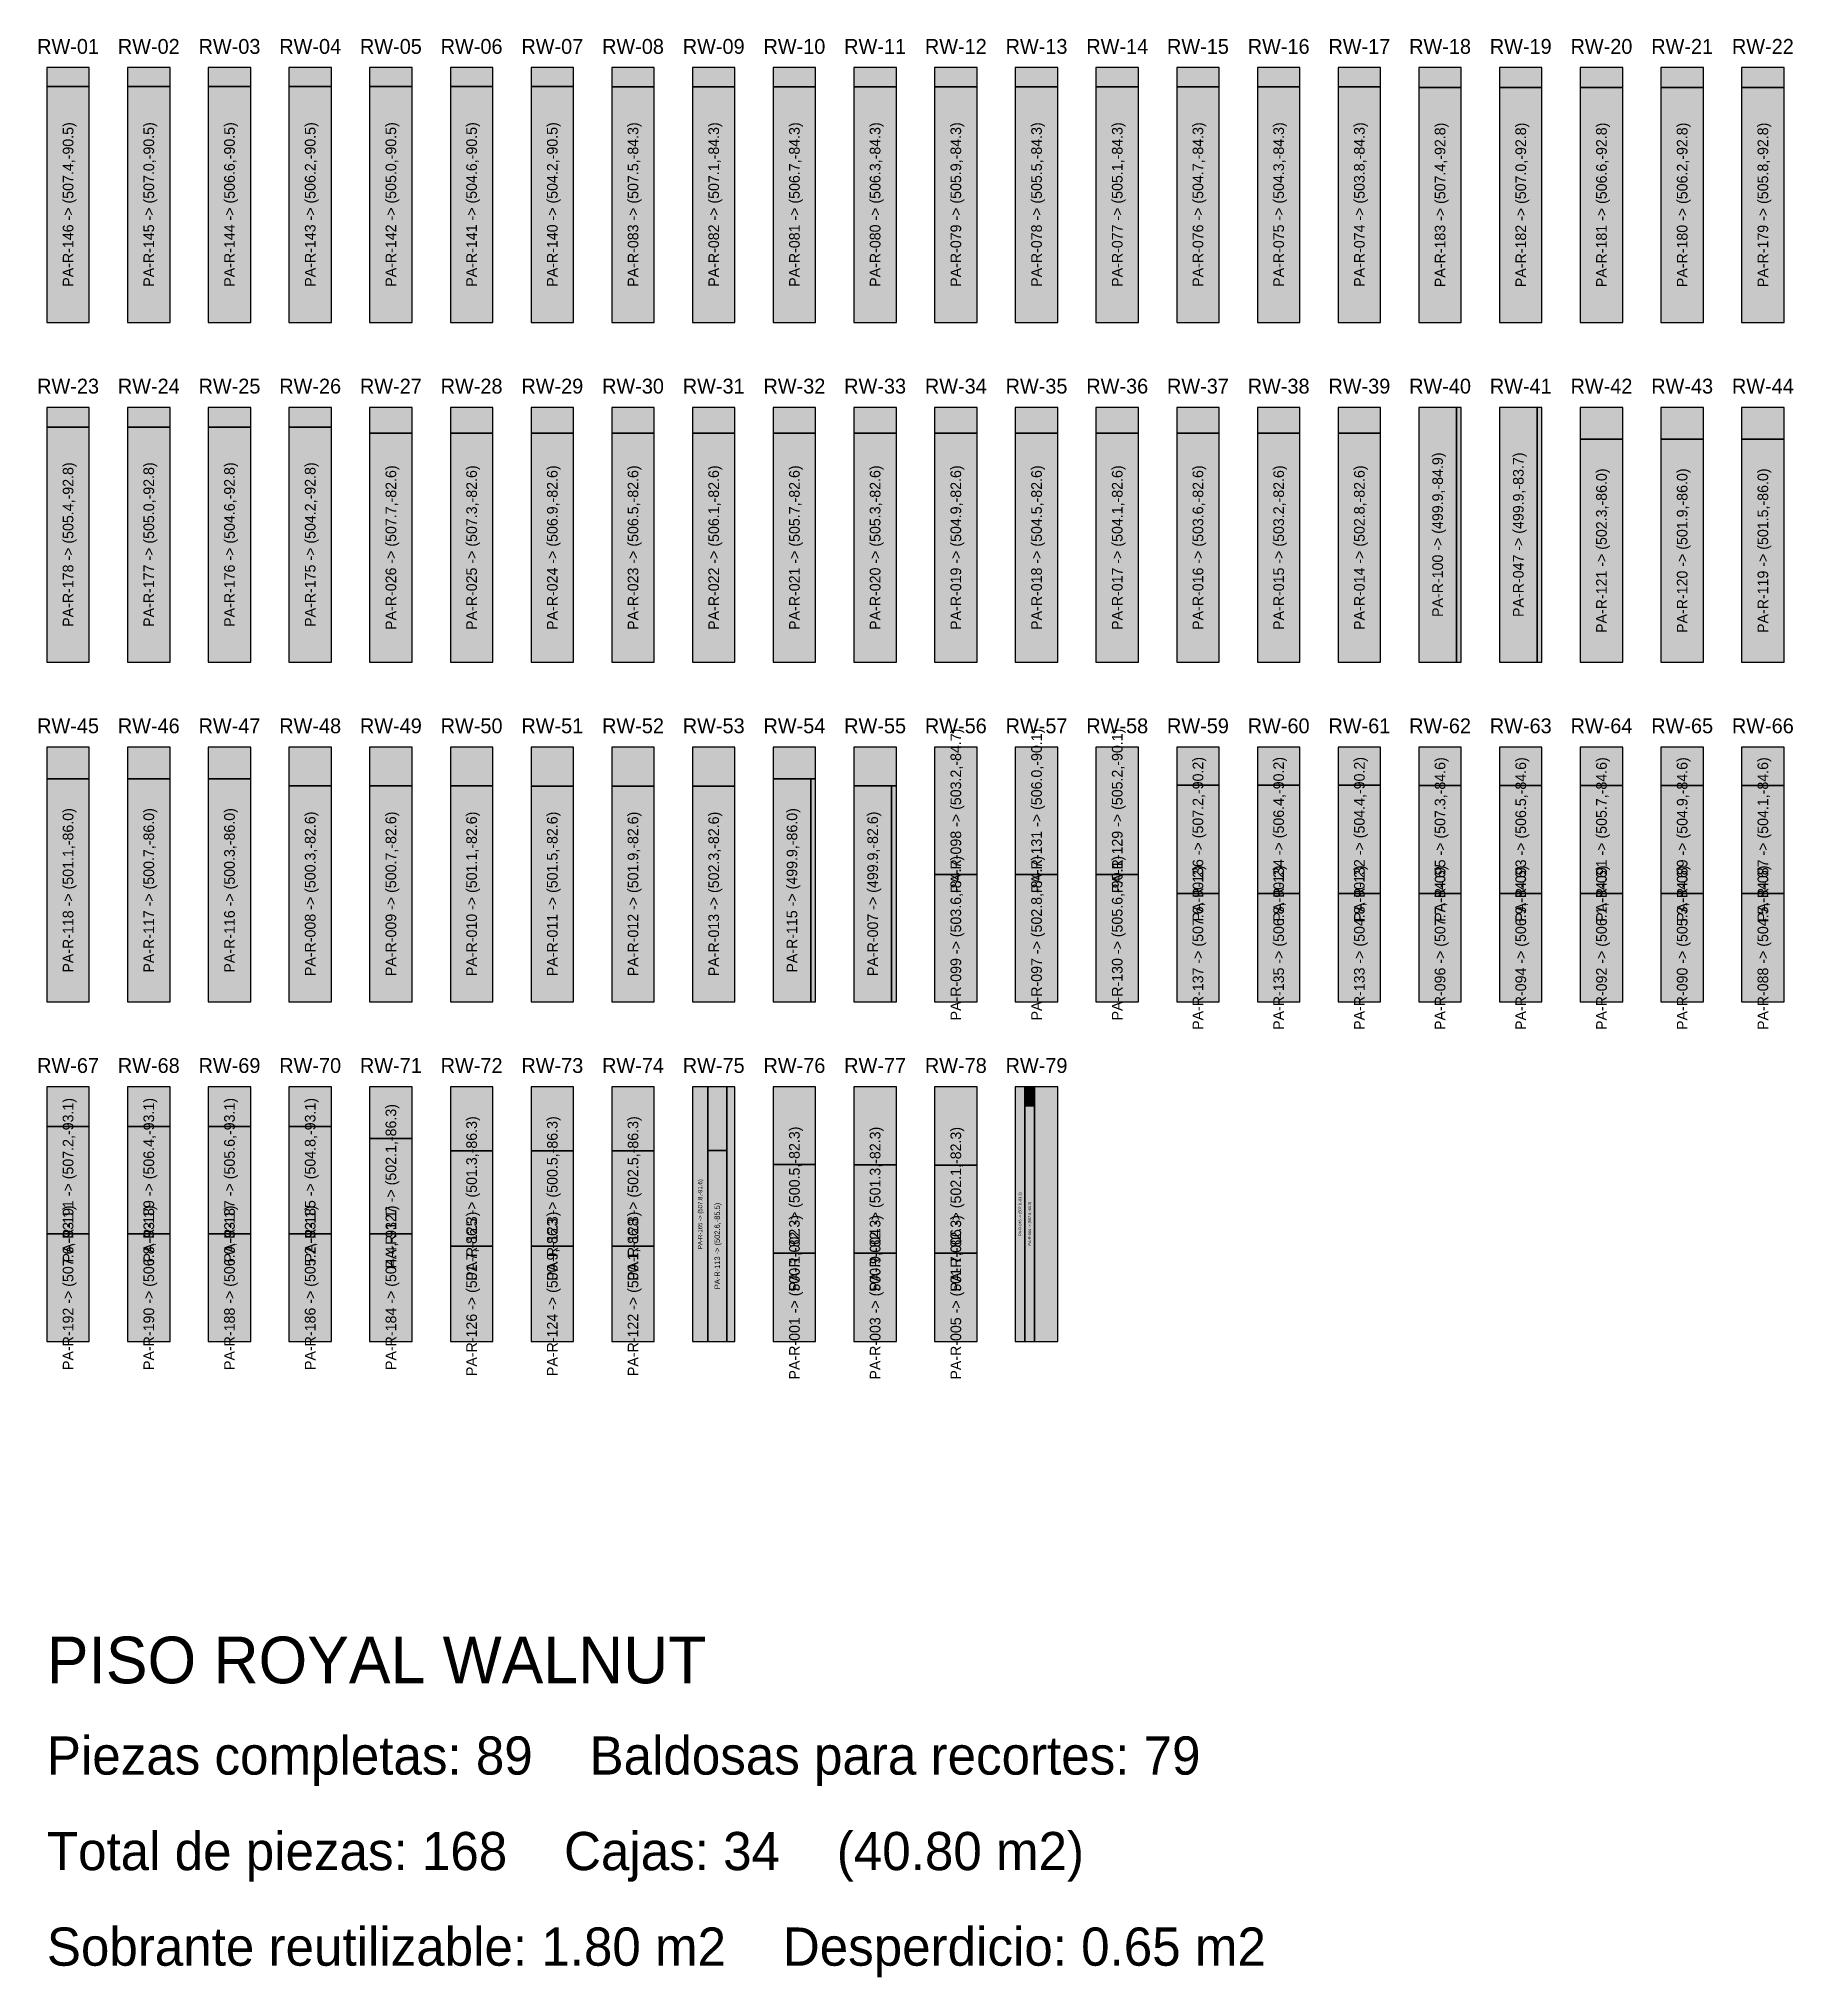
# Model space of a CAD drawing. Header units: metres. Extents: x 486.3 to 507.8, y -106.1 to -80.1.
# Drawn here: x 489.5 to 497.76, y -105.22 to -96.09 of the extents above; entities that cross this region are included whole.
import ezdxf
from ezdxf.enums import TextEntityAlignment as Align

# ---------------------------------------------------------------- set-up
doc = ezdxf.new("R2010")
doc.units = ezdxf.units.M
for name, color, linetype in [('RECORTE-DESPERDICIO', 1, 'Continuous'), ('RECORTE-PIEZA', 3, 'Continuous'), ('RECORTE-SOBRANTE', 2, 'Continuous'), ('RECORTE-TEXTO', 7, 'Continuous'), ('TITULO', 5, 'Continuous')]:
    doc.layers.add(name, color=color, linetype=linetype)

msp = doc.modelspace()

# ---------------------------------------------------------------- texts
at = {"layer": 'RECORTE-TEXTO'}
for s, p in [('RW-01', (489.6387, -96.1304)), ('RW-02', (490.0187, -96.1304)), ('RW-03', (490.3987, -96.1304)), ('RW-04', (490.7787, -96.1304)), ('RW-05', (491.1587, -96.1304)), ('RW-06', (491.5387, -96.1304)), ('RW-07', (491.9187, -96.1304)), ('RW-08', (492.2987, -96.1304)), ('RW-09', (492.6787, -96.1304)), ('RW-10', (493.0587, -96.1304)), ('RW-11', (493.4387, -96.1304)), ('RW-12', (493.8187, -96.1304)), ('RW-13', (494.1987, -96.1304)), ('RW-14', (494.5787, -96.1304)), ('RW-15', (494.9587, -96.1304)), ('RW-16', (495.3387, -96.1304)), ('RW-17', (495.7187, -96.1304)), ('RW-18', (496.0987, -96.1304)), ('RW-19', (496.4787, -96.1304)), ('RW-20', (496.8587, -96.1304)), ('RW-21', (497.2387, -96.1304)), ('RW-22', (497.6187, -96.1304)), ('RW-23', (489.6387, -97.7304)), ('RW-24', (490.0187, -97.7304)), ('RW-25', (490.3987, -97.7304)), ('RW-26', (490.7787, -97.7304)), ('RW-27', (491.1587, -97.7304)), ('RW-28', (491.5387, -97.7304)), ('RW-29', (491.9187, -97.7304)), ('RW-30', (492.2987, -97.7304)), ('RW-31', (492.6787, -97.7304)), ('RW-32', (493.0587, -97.7304)), ('RW-33', (493.4387, -97.7304)), ('RW-34', (493.8187, -97.7304)), ('RW-35', (494.1987, -97.7304)), ('RW-36', (494.5787, -97.7304)), ('RW-37', (494.9587, -97.7304)), ('RW-38', (495.3387, -97.7304)), ('RW-39', (495.7187, -97.7304)), ('RW-40', (496.0987, -97.7304)), ('RW-42', (496.8587, -97.7304)), ('RW-43', (497.2387, -97.7304)), ('RW-41', (496.4787, -97.7304)), ('RW-44', (497.6187, -97.7304)), ('RW-45', (489.6387, -99.3304)), ('RW-46', (490.0187, -99.3304)), ('RW-47', (490.3987, -99.3304)), ('RW-48', (490.7787, -99.3304)), ('RW-49', (491.1587, -99.3304)), ('RW-50', (491.5387, -99.3304)), ('RW-51', (491.9187, -99.3304)), ('RW-52', (492.2987, -99.3304)), ('RW-53', (492.6787, -99.3304)), ('RW-54', (493.0587, -99.3304)), ('RW-55', (493.4387, -99.3304)), ('RW-56', (493.8187, -99.3304)), ('RW-57', (494.1987, -99.3304)), ('RW-58', (494.5787, -99.3304)), ('RW-59', (494.9587, -99.3304)), ('RW-60', (495.3387, -99.3304)), ('RW-61', (495.7187, -99.3304)), ('RW-62', (496.0987, -99.3304)), ('RW-63', (496.4787, -99.3304)), ('RW-64', (496.8587, -99.3304)), ('RW-65', (497.2387, -99.3304)), ('RW-66', (497.6187, -99.3304)), ('RW-67', (489.6387, -100.9304)), ('RW-68', (490.0187, -100.9304)), ('RW-69', (490.3987, -100.9304)), ('RW-70', (490.7787, -100.9304)), ('RW-71', (491.1587, -100.9304)), ('RW-72', (491.5387, -100.9304)), ('RW-73', (491.9187, -100.9304)), ('RW-74', (492.2987, -100.9304)), ('RW-75', (492.6787, -100.9304)), ('RW-76', (493.0587, -100.9304)), ('RW-77', (493.4387, -100.9304)), ('RW-78', (493.8187, -100.9304)), ('RW-79', (494.1987, -100.9304))]:
    msp.add_text(s, height=0.07, dxfattribs=at).set_placement(p, align=Align.MIDDLE_CENTER)
for s, height, p in [('PA-R-146 -> (507.4,-90.5)', 0.05, (489.6387, -96.8749)), ('PA-R-145 -> (507.0,-90.5)', 0.05, (490.0187, -96.8749)), ('PA-R-144 -> (506.6,-90.5)', 0.05, (490.3987, -96.8749)), ('PA-R-143 -> (506.2,-90.5)', 0.05, (490.7787, -96.8749)), ('PA-R-142 -> (505.0,-90.5)', 0.05, (491.1587, -96.8749)), ('PA-R-141 -> (504.6,-90.5)', 0.05, (491.5387, -96.8749)), ('PA-R-140 -> (504.2,-90.5)', 0.05, (491.9187, -96.8749)), ('PA-R-083 -> (507.5,-84.3)', 0.05, (492.2987, -96.8753)), ('PA-R-082 -> (507.1,-84.3)', 0.05, (492.6787, -96.8753)), ('PA-R-081 -> (506.7,-84.3)', 0.05, (493.0587, -96.8753)), ('PA-R-080 -> (506.3,-84.3)', 0.05, (493.4387, -96.8753)), ('PA-R-079 -> (505.9,-84.3)', 0.05, (493.8187, -96.8753)), ('PA-R-078 -> (505.5,-84.3)', 0.05, (494.1987, -96.8753)), ('PA-R-077 -> (505.1,-84.3)', 0.05, (494.5787, -96.8753)), ('PA-R-076 -> (504.7,-84.3)', 0.05, (494.9587, -96.8753)), ('PA-R-075 -> (504.3,-84.3)', 0.05, (495.3387, -96.8753)), ('PA-R-074 -> (503.8,-84.3)', 0.05, (495.7187, -96.8753)), ('PA-R-183 -> (507.4,-92.8)', 0.05, (496.0987, -96.8769)), ('PA-R-182 -> (507.0,-92.8)', 0.05, (496.4787, -96.8769)), ('PA-R-181 -> (506.6,-92.8)', 0.05, (496.8587, -96.8769)), ('PA-R-180 -> (506.2,-92.8)', 0.05, (497.2387, -96.8769)), ('PA-R-179 -> (505.8,-92.8)', 0.05, (497.6187, -96.8769)), ('PA-R-100 -> (499.9,-84.9)', 0.05, (496.0872, -98.4304)), ('PA-R-047 -> (499.9,-83.7)', 0.05, (496.4672, -98.4304)), ('PA-R-178 -> (505.4,-92.8)', 0.05, (489.6387, -98.4769)), ('PA-R-177 -> (505.0,-92.8)', 0.05, (490.0187, -98.4769)), ('PA-R-176 -> (504.6,-92.8)', 0.05, (490.3987, -98.4769)), ('PA-R-175 -> (504.2,-92.8)', 0.05, (490.7787, -98.4769)), ('PA-R-026 -> (507.7,-82.6)', 0.05, (491.1587, -98.4912)), ('PA-R-025 -> (507.3,-82.6)', 0.05, (491.5387, -98.4912)), ('PA-R-024 -> (506.9,-82.6)', 0.05, (491.9187, -98.4912)), ('PA-R-023 -> (506.5,-82.6)', 0.05, (492.2987, -98.4912)), ('PA-R-022 -> (506.1,-82.6)', 0.05, (492.6787, -98.4912)), ('PA-R-021 -> (505.7,-82.6)', 0.05, (493.0587, -98.4912)), ('PA-R-020 -> (505.3,-82.6)', 0.05, (493.4387, -98.4912)), ('PA-R-019 -> (504.9,-82.6)', 0.05, (493.8187, -98.4912)), ('PA-R-018 -> (504.5,-82.6)', 0.05, (494.1987, -98.4912)), ('PA-R-017 -> (504.1,-82.6)', 0.05, (494.5787, -98.4912)), ('PA-R-016 -> (503.6,-82.6)', 0.05, (494.9587, -98.4912)), ('PA-R-015 -> (503.2,-82.6)', 0.05, (495.3387, -98.4912)), ('PA-R-014 -> (502.8,-82.6)', 0.05, (495.7187, -98.4912)), ('PA-R-121 -> (502.3,-86.0)', 0.05, (496.8587, -98.5057)), ('PA-R-120 -> (501.9,-86.0)', 0.05, (497.2387, -98.5057)), ('PA-R-119 -> (501.5,-86.0)', 0.05, (497.6187, -98.5057)), ('PA-R-098 -> (503.2,-84.7)', 0.05, (493.8187, -99.7311)), ('PA-R-131 -> (506.0,-90.1)', 0.05, (494.1987, -99.7311)), ('PA-R-129 -> (505.2,-90.1)', 0.05, (494.5787, -99.7311)), ('PA-R-136 -> (507.2,-90.2)', 0.05, (494.9587, -99.8646)), ('PA-R-134 -> (506.4,-90.2)', 0.05, (495.3387, -99.8646)), ('PA-R-132 -> (504.4,-90.2)', 0.05, (495.7187, -99.8646)), ('PA-R-095 -> (507.3,-84.6)', 0.05, (496.0987, -99.866)), ('PA-R-093 -> (506.5,-84.6)', 0.05, (496.4787, -99.866)), ('PA-R-091 -> (505.7,-84.6)', 0.05, (496.8587, -99.866)), ('PA-R-089 -> (504.9,-84.6)', 0.05, (497.2387, -99.866)), ('PA-R-087 -> (504.1,-84.6)', 0.05, (497.6187, -99.866)), ('PA-R-118 -> (501.1,-86.0)', 0.05, (489.6387, -100.1056)), ('PA-R-117 -> (500.7,-86.0)', 0.05, (490.0187, -100.1056)), ('PA-R-116 -> (500.3,-86.0)', 0.05, (490.3987, -100.1056)), ('PA-R-008 -> (500.3,-82.6)', 0.05, (490.7787, -100.1218)), ('PA-R-009 -> (500.7,-82.6)', 0.05, (491.1587, -100.1219)), ('PA-R-010 -> (501.1,-82.6)', 0.05, (491.5387, -100.1221)), ('PA-R-011 -> (501.5,-82.6)', 0.05, (491.9187, -100.1222)), ('PA-R-012 -> (501.9,-82.6)', 0.05, (492.2987, -100.1224)), ('PA-R-013 -> (502.3,-82.6)', 0.05, (492.6787, -100.1225)), ('PA-R-115 -> (499.9,-86.0)', 0.05, (493.0472, -100.1056)), ('PA-R-007 -> (499.9,-82.6)', 0.05, (493.4272, -100.1217)), ('PA-R-099 -> (503.6,-84.7)', 0.05, (493.8187, -100.3306)), ('PA-R-097 -> (502.8,-84.7)', 0.05, (494.1987, -100.3306)), ('PA-R-130 -> (505.6,-90.1)', 0.05, (494.5787, -100.3306)), ('PA-R-137 -> (507.6,-90.2)', 0.05, (494.9587, -100.3751)), ('PA-R-135 -> (506.8,-90.2)', 0.05, (495.3387, -100.3751)), ('PA-R-133 -> (504.8,-90.2)', 0.05, (495.7187, -100.3751)), ('PA-R-096 -> (507.7,-84.6)', 0.05, (496.0987, -100.3756)), ('PA-R-094 -> (506.9,-84.6)', 0.05, (496.4787, -100.3756)), ('PA-R-092 -> (506.1,-84.6)', 0.05, (496.8587, -100.3756)), ('PA-R-090 -> (505.3,-84.6)', 0.05, (497.2387, -100.3756)), ('PA-R-088 -> (504.5,-84.6)', 0.05, (497.6187, -100.3756)), ('PA-R-191 -> (507.2,-93.1)', 0.05, (489.6387, -101.4707)), ('PA-R-189 -> (506.4,-93.1)', 0.05, (490.0187, -101.4707)), ('PA-R-187 -> (505.6,-93.1)', 0.05, (490.3987, -101.4707)), ('PA-R-185 -> (504.8,-93.1)', 0.05, (490.7787, -101.4707)), ('PA-R-127 -> (502.1,-86.3)', 0.05, (491.1587, -101.4994)), ('PA-R-125 -> (501.3,-86.3)', 0.05, (491.5387, -101.5569)), ('PA-R-123 -> (500.5,-86.3)', 0.05, (491.9187, -101.5569)), ('PA-R-128 -> (502.5,-86.3)', 0.05, (492.2987, -101.5569)), ('PA-R-002 -> (500.5,-82.3)', 0.05, (493.0587, -101.6054)), ('PA-R-004 -> (501.3,-82.3)', 0.05, (493.4387, -101.6063)), ('PA-R-006 -> (502.1,-82.3)', 0.05, (493.8187, -101.6072)), ('PA-R-165 -> (507.8,-91.6)', 0.020571, (492.6147, -101.6304)), ('PA-R-192 -> (507.6,-93.1)', 0.05, (489.6387, -101.9772)), ('PA-R-190 -> (506.8,-93.1)', 0.05, (490.0187, -101.9772)), ('PA-R-188 -> (506.0,-93.1)', 0.05, (490.3987, -101.9772)), ('PA-R-186 -> (505.2,-93.1)', 0.05, (490.7787, -101.9772)), ('PA-R-184 -> (504.4,-93.1)', 0.05, (491.1587, -101.9772)), ('PA-R-113 -> (502.6,-85.5)', 0.025429, (492.6952, -101.7804)), ('PA-R-046 -> (507.8,-83.2)', 0.012857, (494.1212, -101.6304)), ('PA-R-084 -> (507.8,-84.3)', 0.012857, (494.1662, -101.6754)), ('PA-R-126 -> (501.7,-86.3)', 0.05, (491.5387, -102.0059)), ('PA-R-124 -> (500.9,-86.3)', 0.05, (491.9187, -102.0059)), ('PA-R-122 -> (500.1,-86.3)', 0.05, (492.2987, -102.0059)), ('PA-R-001 -> (500.1,-82.3)', 0.05, (493.0587, -102.022)), ('PA-R-003 -> (500.9,-82.3)', 0.05, (493.4387, -102.0223)), ('PA-R-005 -> (501.7,-82.3)', 0.05, (493.8187, -102.0226))]:
    msp.add_text(s, height=height, rotation=90, dxfattribs=at).set_placement(p, align=Align.MIDDLE_CENTER)
at = {"layer": 'TITULO', "color": 5}
for s, height, p in [('PISO ROYAL WALNUT', 0.22, (489.5387, -103.7304)), ('Piezas completas: 89    Baldosas para recortes: 79', 0.18, (489.5387, -104.1804)), ('Total de piezas: 168    Cajas: 34    (40.80 m2)', 0.18, (489.5387, -104.6304)), ('Sobrante reutilizable: 1.80 m2    Desperdicio: 0.65 m2', 0.18, (489.5387, -105.0804))]:
    msp.add_text(s, height=height, dxfattribs=at).set_placement(p, align=Align.MIDDLE_LEFT)

# ---------------------------------------------------------------- hatches: boundary and pattern name
at = {"layer": 'RECORTE-DESPERDICIO', "transparency": 33554610}
h = msp.add_hatch(color=1, dxfattribs=at)
h.dxf.hatch_style = 1
h.paths.add_polyline_path([(489.5387, -96.3194), (489.7387, -96.3194), (489.7387, -96.2304), (489.5387, -96.2304)])
h = msp.add_hatch(color=1, dxfattribs=at)
h.dxf.hatch_style = 1
h.paths.add_polyline_path([(489.9187, -96.3194), (490.1187, -96.3194), (490.1187, -96.2304), (489.9187, -96.2304)])
h = msp.add_hatch(color=1, dxfattribs=at)
h.dxf.hatch_style = 1
h.paths.add_polyline_path([(490.2987, -96.3194), (490.4987, -96.3194), (490.4987, -96.2304), (490.2987, -96.2304)])
h = msp.add_hatch(color=1, dxfattribs=at)
h.dxf.hatch_style = 1
h.paths.add_polyline_path([(490.6787, -96.3194), (490.8787, -96.3194), (490.8787, -96.2304), (490.6787, -96.2304)])
h = msp.add_hatch(color=1, dxfattribs=at)
h.dxf.hatch_style = 1
h.paths.add_polyline_path([(491.0587, -96.3194), (491.2587, -96.3194), (491.2587, -96.2304), (491.0587, -96.2304)])
h = msp.add_hatch(color=1, dxfattribs=at)
h.dxf.hatch_style = 1
h.paths.add_polyline_path([(491.4387, -96.3194), (491.6387, -96.3194), (491.6387, -96.2304), (491.4387, -96.2304)])
h = msp.add_hatch(color=1, dxfattribs=at)
h.dxf.hatch_style = 1
h.paths.add_polyline_path([(491.8187, -96.3194), (492.0187, -96.3194), (492.0187, -96.2304), (491.8187, -96.2304)])
h = msp.add_hatch(color=1, dxfattribs=at)
h.dxf.hatch_style = 1
h.paths.add_polyline_path([(492.1987, -96.3203), (492.3987, -96.3203), (492.3987, -96.2304), (492.1987, -96.2304)])
h = msp.add_hatch(color=1, dxfattribs=at)
h.dxf.hatch_style = 1
h.paths.add_polyline_path([(492.5787, -96.3203), (492.7787, -96.3203), (492.7787, -96.2304), (492.5787, -96.2304)])
h = msp.add_hatch(color=1, dxfattribs=at)
h.dxf.hatch_style = 1
h.paths.add_polyline_path([(492.9587, -96.3203), (493.1587, -96.3203), (493.1587, -96.2304), (492.9587, -96.2304)])
h = msp.add_hatch(color=1, dxfattribs=at)
h.dxf.hatch_style = 1
h.paths.add_polyline_path([(493.3387, -96.3203), (493.5387, -96.3203), (493.5387, -96.2304), (493.3387, -96.2304)])
h = msp.add_hatch(color=1, dxfattribs=at)
h.dxf.hatch_style = 1
h.paths.add_polyline_path([(493.7187, -96.3203), (493.9187, -96.3203), (493.9187, -96.2304), (493.7187, -96.2304)])
h = msp.add_hatch(color=1, dxfattribs=at)
h.dxf.hatch_style = 1
h.paths.add_polyline_path([(494.0987, -96.3203), (494.2987, -96.3203), (494.2987, -96.2304), (494.0987, -96.2304)])
h = msp.add_hatch(color=1, dxfattribs=at)
h.dxf.hatch_style = 1
h.paths.add_polyline_path([(494.4787, -96.3203), (494.6787, -96.3203), (494.6787, -96.2304), (494.4787, -96.2304)])
h = msp.add_hatch(color=1, dxfattribs=at)
h.dxf.hatch_style = 1
h.paths.add_polyline_path([(494.8587, -96.3203), (495.0587, -96.3203), (495.0587, -96.2304), (494.8587, -96.2304)])
h = msp.add_hatch(color=1, dxfattribs=at)
h.dxf.hatch_style = 1
h.paths.add_polyline_path([(495.2387, -96.3203), (495.4387, -96.3203), (495.4387, -96.2304), (495.2387, -96.2304)])
h = msp.add_hatch(color=1, dxfattribs=at)
h.dxf.hatch_style = 1
h.paths.add_polyline_path([(495.6187, -96.3203), (495.8187, -96.3203), (495.8187, -96.2304), (495.6187, -96.2304)])
h = msp.add_hatch(color=1, dxfattribs=at)
h.dxf.hatch_style = 1
h.paths.add_polyline_path([(495.9987, -96.3234), (496.1987, -96.3234), (496.1987, -96.2304), (495.9987, -96.2304)])
h = msp.add_hatch(color=1, dxfattribs=at)
h.dxf.hatch_style = 1
h.paths.add_polyline_path([(496.3787, -96.3234), (496.5787, -96.3234), (496.5787, -96.2304), (496.3787, -96.2304)])
h = msp.add_hatch(color=1, dxfattribs=at)
h.dxf.hatch_style = 1
h.paths.add_polyline_path([(496.7587, -96.3234), (496.9587, -96.3234), (496.9587, -96.2304), (496.7587, -96.2304)])
h = msp.add_hatch(color=1, dxfattribs=at)
h.dxf.hatch_style = 1
h.paths.add_polyline_path([(497.1387, -96.3234), (497.3387, -96.3234), (497.3387, -96.2304), (497.1387, -96.2304)])
h = msp.add_hatch(color=1, dxfattribs=at)
h.dxf.hatch_style = 1
h.paths.add_polyline_path([(497.5187, -96.3234), (497.7187, -96.3234), (497.7187, -96.2304), (497.5187, -96.2304)])
h = msp.add_hatch(color=1, dxfattribs=at)
h.dxf.hatch_style = 1
h.paths.add_polyline_path([(489.5387, -97.9234), (489.7387, -97.9234), (489.7387, -97.8304), (489.5387, -97.8304)])
h = msp.add_hatch(color=1, dxfattribs=at)
h.dxf.hatch_style = 1
h.paths.add_polyline_path([(489.9187, -97.9234), (490.1187, -97.9234), (490.1187, -97.8304), (489.9187, -97.8304)])
h = msp.add_hatch(color=1, dxfattribs=at)
h.dxf.hatch_style = 1
h.paths.add_polyline_path([(490.2987, -97.9234), (490.4987, -97.9234), (490.4987, -97.8304), (490.2987, -97.8304)])
h = msp.add_hatch(color=1, dxfattribs=at)
h.dxf.hatch_style = 1
h.paths.add_polyline_path([(490.6787, -97.9234), (490.8787, -97.9234), (490.8787, -97.8304), (490.6787, -97.8304)])
h = msp.add_hatch(color=1, dxfattribs=at)
h.dxf.hatch_style = 1
h.paths.add_polyline_path([(496.1757, -99.0304), (496.1987, -99.0304), (496.1987, -97.8304), (496.1757, -97.8304)])
h = msp.add_hatch(color=1, dxfattribs=at)
h.dxf.hatch_style = 1
h.paths.add_polyline_path([(496.5557, -99.0304), (496.5787, -99.0304), (496.5787, -97.8304), (496.5557, -97.8304)])
h = msp.add_hatch(color=1, dxfattribs=at)
h.dxf.hatch_style = 1
h.paths.add_polyline_path([(493.1357, -100.6304), (493.1587, -100.6304), (493.1587, -99.5809), (493.1357, -99.5809)])
h = msp.add_hatch(color=1, dxfattribs=at)
h.dxf.hatch_style = 1
h.paths.add_polyline_path([(493.5157, -100.6304), (493.5387, -100.6304), (493.5387, -99.6131), (493.5157, -99.6131)])
h = msp.add_hatch(color=1, dxfattribs=at)
h.dxf.hatch_style = 1
h.paths.add_polyline_path([(492.6507, -101.3304), (492.7397, -101.3304), (492.7397, -101.0304), (492.6507, -101.0304)])
h = msp.add_hatch(color=1, dxfattribs=at)
h.dxf.hatch_style = 1
h.paths.add_polyline_path([(492.7397, -102.2304), (492.7787, -102.2304), (492.7787, -101.0304), (492.7397, -101.0304)])
h = msp.add_hatch(color=1, dxfattribs=at)
h.dxf.hatch_style = 1
h.paths.add_polyline_path([(494.1437, -101.1203), (494.1887, -101.1203), (494.1887, -101.0304), (494.1437, -101.0304)])
at = {"layer": 'RECORTE-PIEZA', "transparency": 33554597}
h = msp.add_hatch(color=3, dxfattribs=at)
h.dxf.hatch_style = 1
h.paths.add_polyline_path([(489.5387, -97.4304), (489.7387, -97.4304), (489.7387, -96.3194), (489.5387, -96.3194)])
h = msp.add_hatch(color=3, dxfattribs=at)
h.dxf.hatch_style = 1
h.paths.add_polyline_path([(489.9187, -97.4304), (490.1187, -97.4304), (490.1187, -96.3194), (489.9187, -96.3194)])
h = msp.add_hatch(color=3, dxfattribs=at)
h.dxf.hatch_style = 1
h.paths.add_polyline_path([(490.2987, -97.4304), (490.4987, -97.4304), (490.4987, -96.3194), (490.2987, -96.3194)])
h = msp.add_hatch(color=3, dxfattribs=at)
h.dxf.hatch_style = 1
h.paths.add_polyline_path([(490.6787, -97.4304), (490.8787, -97.4304), (490.8787, -96.3194), (490.6787, -96.3194)])
h = msp.add_hatch(color=3, dxfattribs=at)
h.dxf.hatch_style = 1
h.paths.add_polyline_path([(491.0587, -97.4304), (491.2587, -97.4304), (491.2587, -96.3194), (491.0587, -96.3194)])
h = msp.add_hatch(color=3, dxfattribs=at)
h.dxf.hatch_style = 1
h.paths.add_polyline_path([(491.4387, -97.4304), (491.6387, -97.4304), (491.6387, -96.3194), (491.4387, -96.3194)])
h = msp.add_hatch(color=3, dxfattribs=at)
h.dxf.hatch_style = 1
h.paths.add_polyline_path([(491.8187, -97.4304), (492.0187, -97.4304), (492.0187, -96.3194), (491.8187, -96.3194)])
h = msp.add_hatch(color=3, dxfattribs=at)
h.dxf.hatch_style = 1
h.paths.add_polyline_path([(492.1987, -97.4304), (492.3987, -97.4304), (492.3987, -96.3203), (492.1987, -96.3203)])
h = msp.add_hatch(color=3, dxfattribs=at)
h.dxf.hatch_style = 1
h.paths.add_polyline_path([(492.5787, -97.4304), (492.7787, -97.4304), (492.7787, -96.3203), (492.5787, -96.3203)])
h = msp.add_hatch(color=3, dxfattribs=at)
h.dxf.hatch_style = 1
h.paths.add_polyline_path([(492.9587, -97.4304), (493.1587, -97.4304), (493.1587, -96.3203), (492.9587, -96.3203)])
h = msp.add_hatch(color=3, dxfattribs=at)
h.dxf.hatch_style = 1
h.paths.add_polyline_path([(493.3387, -97.4304), (493.5387, -97.4304), (493.5387, -96.3203), (493.3387, -96.3203)])
h = msp.add_hatch(color=3, dxfattribs=at)
h.dxf.hatch_style = 1
h.paths.add_polyline_path([(493.7187, -97.4304), (493.9187, -97.4304), (493.9187, -96.3203), (493.7187, -96.3203)])
h = msp.add_hatch(color=3, dxfattribs=at)
h.dxf.hatch_style = 1
h.paths.add_polyline_path([(494.0987, -97.4304), (494.2987, -97.4304), (494.2987, -96.3203), (494.0987, -96.3203)])
h = msp.add_hatch(color=3, dxfattribs=at)
h.dxf.hatch_style = 1
h.paths.add_polyline_path([(494.4787, -97.4304), (494.6787, -97.4304), (494.6787, -96.3203), (494.4787, -96.3203)])
h = msp.add_hatch(color=3, dxfattribs=at)
h.dxf.hatch_style = 1
h.paths.add_polyline_path([(494.8587, -97.4304), (495.0587, -97.4304), (495.0587, -96.3203), (494.8587, -96.3203)])
h = msp.add_hatch(color=3, dxfattribs=at)
h.dxf.hatch_style = 1
h.paths.add_polyline_path([(495.2387, -97.4304), (495.4387, -97.4304), (495.4387, -96.3203), (495.2387, -96.3203)])
h = msp.add_hatch(color=3, dxfattribs=at)
h.dxf.hatch_style = 1
h.paths.add_polyline_path([(495.6187, -97.4304), (495.8187, -97.4304), (495.8187, -96.3203), (495.6187, -96.3203)])
h = msp.add_hatch(color=3, dxfattribs=at)
h.dxf.hatch_style = 1
h.paths.add_polyline_path([(495.9987, -97.4304), (496.1987, -97.4304), (496.1987, -96.3234), (495.9987, -96.3234)])
h = msp.add_hatch(color=3, dxfattribs=at)
h.dxf.hatch_style = 1
h.paths.add_polyline_path([(496.3787, -97.4304), (496.5787, -97.4304), (496.5787, -96.3234), (496.3787, -96.3234)])
h = msp.add_hatch(color=3, dxfattribs=at)
h.dxf.hatch_style = 1
h.paths.add_polyline_path([(496.7587, -97.4304), (496.9587, -97.4304), (496.9587, -96.3234), (496.7587, -96.3234)])
h = msp.add_hatch(color=3, dxfattribs=at)
h.dxf.hatch_style = 1
h.paths.add_polyline_path([(497.1387, -97.4304), (497.3387, -97.4304), (497.3387, -96.3234), (497.1387, -96.3234)])
h = msp.add_hatch(color=3, dxfattribs=at)
h.dxf.hatch_style = 1
h.paths.add_polyline_path([(497.5187, -97.4304), (497.7187, -97.4304), (497.7187, -96.3234), (497.5187, -96.3234)])
h = msp.add_hatch(color=3, dxfattribs=at)
h.dxf.hatch_style = 1
h.paths.add_polyline_path([(495.9987, -99.0304), (496.1757, -99.0304), (496.1757, -97.8304), (495.9987, -97.8304)])
h = msp.add_hatch(color=3, dxfattribs=at)
h.dxf.hatch_style = 1
h.paths.add_polyline_path([(496.3787, -99.0304), (496.5557, -99.0304), (496.5557, -97.8304), (496.3787, -97.8304)])
h = msp.add_hatch(color=3, dxfattribs=at)
h.dxf.hatch_style = 1
h.paths.add_polyline_path([(489.5387, -99.0304), (489.7387, -99.0304), (489.7387, -97.9234), (489.5387, -97.9234)])
h = msp.add_hatch(color=3, dxfattribs=at)
h.dxf.hatch_style = 1
h.paths.add_polyline_path([(489.9187, -99.0304), (490.1187, -99.0304), (490.1187, -97.9234), (489.9187, -97.9234)])
h = msp.add_hatch(color=3, dxfattribs=at)
h.dxf.hatch_style = 1
h.paths.add_polyline_path([(490.2987, -99.0304), (490.4987, -99.0304), (490.4987, -97.9234), (490.2987, -97.9234)])
h = msp.add_hatch(color=3, dxfattribs=at)
h.dxf.hatch_style = 1
h.paths.add_polyline_path([(490.6787, -99.0304), (490.8787, -99.0304), (490.8787, -97.9234), (490.6787, -97.9234)])
h = msp.add_hatch(color=3, dxfattribs=at)
h.dxf.hatch_style = 1
h.paths.add_polyline_path([(491.0587, -99.0304), (491.2587, -99.0304), (491.2587, -97.952), (491.0587, -97.952)])
h = msp.add_hatch(color=3, dxfattribs=at)
h.dxf.hatch_style = 1
h.paths.add_polyline_path([(491.4387, -99.0304), (491.6387, -99.0304), (491.6387, -97.952), (491.4387, -97.952)])
h = msp.add_hatch(color=3, dxfattribs=at)
h.dxf.hatch_style = 1
h.paths.add_polyline_path([(491.8187, -99.0304), (492.0187, -99.0304), (492.0187, -97.952), (491.8187, -97.952)])
h = msp.add_hatch(color=3, dxfattribs=at)
h.dxf.hatch_style = 1
h.paths.add_polyline_path([(492.1987, -99.0304), (492.3987, -99.0304), (492.3987, -97.952), (492.1987, -97.952)])
h = msp.add_hatch(color=3, dxfattribs=at)
h.dxf.hatch_style = 1
h.paths.add_polyline_path([(492.5787, -99.0304), (492.7787, -99.0304), (492.7787, -97.952), (492.5787, -97.952)])
h = msp.add_hatch(color=3, dxfattribs=at)
h.dxf.hatch_style = 1
h.paths.add_polyline_path([(492.9587, -99.0304), (493.1587, -99.0304), (493.1587, -97.952), (492.9587, -97.952)])
h = msp.add_hatch(color=3, dxfattribs=at)
h.dxf.hatch_style = 1
h.paths.add_polyline_path([(493.3387, -99.0304), (493.5387, -99.0304), (493.5387, -97.952), (493.3387, -97.952)])
h = msp.add_hatch(color=3, dxfattribs=at)
h.dxf.hatch_style = 1
h.paths.add_polyline_path([(493.7187, -99.0304), (493.9187, -99.0304), (493.9187, -97.952), (493.7187, -97.952)])
h = msp.add_hatch(color=3, dxfattribs=at)
h.dxf.hatch_style = 1
h.paths.add_polyline_path([(494.0987, -99.0304), (494.2987, -99.0304), (494.2987, -97.952), (494.0987, -97.952)])
h = msp.add_hatch(color=3, dxfattribs=at)
h.dxf.hatch_style = 1
h.paths.add_polyline_path([(494.4787, -99.0304), (494.6787, -99.0304), (494.6787, -97.952), (494.4787, -97.952)])
h = msp.add_hatch(color=3, dxfattribs=at)
h.dxf.hatch_style = 1
h.paths.add_polyline_path([(494.8587, -99.0304), (495.0587, -99.0304), (495.0587, -97.952), (494.8587, -97.952)])
h = msp.add_hatch(color=3, dxfattribs=at)
h.dxf.hatch_style = 1
h.paths.add_polyline_path([(495.2387, -99.0304), (495.4387, -99.0304), (495.4387, -97.952), (495.2387, -97.952)])
h = msp.add_hatch(color=3, dxfattribs=at)
h.dxf.hatch_style = 1
h.paths.add_polyline_path([(495.6187, -99.0304), (495.8187, -99.0304), (495.8187, -97.952), (495.6187, -97.952)])
h = msp.add_hatch(color=3, dxfattribs=at)
h.dxf.hatch_style = 1
h.paths.add_polyline_path([(496.7587, -99.0304), (496.9587, -99.0304), (496.9587, -97.9809), (496.7587, -97.9809)])
h = msp.add_hatch(color=3, dxfattribs=at)
h.dxf.hatch_style = 1
h.paths.add_polyline_path([(497.1387, -99.0304), (497.3387, -99.0304), (497.3387, -97.9809), (497.1387, -97.9809)])
h = msp.add_hatch(color=3, dxfattribs=at)
h.dxf.hatch_style = 1
h.paths.add_polyline_path([(497.5187, -99.0304), (497.7187, -99.0304), (497.7187, -97.9809), (497.5187, -97.9809)])
h = msp.add_hatch(color=3, dxfattribs=at)
h.dxf.hatch_style = 1
h.paths.add_polyline_path([(493.7187, -100.0309), (493.9187, -100.0309), (493.9187, -99.4314), (493.7187, -99.4314)])
h = msp.add_hatch(color=3, dxfattribs=at)
h.dxf.hatch_style = 1
h.paths.add_polyline_path([(494.0987, -100.0309), (494.2987, -100.0309), (494.2987, -99.4314), (494.0987, -99.4314)])
h = msp.add_hatch(color=3, dxfattribs=at)
h.dxf.hatch_style = 1
h.paths.add_polyline_path([(494.4787, -100.0309), (494.6787, -100.0309), (494.6787, -99.4314), (494.4787, -99.4314)])
h = msp.add_hatch(color=3, dxfattribs=at)
h.dxf.hatch_style = 1
h.paths.add_polyline_path([(489.5387, -100.6304), (489.7387, -100.6304), (489.7387, -99.5809), (489.5387, -99.5809)])
h = msp.add_hatch(color=3, dxfattribs=at)
h.dxf.hatch_style = 1
h.paths.add_polyline_path([(489.9187, -100.6304), (490.1187, -100.6304), (490.1187, -99.5809), (489.9187, -99.5809)])
h = msp.add_hatch(color=3, dxfattribs=at)
h.dxf.hatch_style = 1
h.paths.add_polyline_path([(490.2987, -100.6304), (490.4987, -100.6304), (490.4987, -99.5809), (490.2987, -99.5809)])
h = msp.add_hatch(color=3, dxfattribs=at)
h.dxf.hatch_style = 1
h.paths.add_polyline_path([(492.9587, -100.6304), (493.1357, -100.6304), (493.1357, -99.5809), (492.9587, -99.5809)])
h = msp.add_hatch(color=3, dxfattribs=at)
h.dxf.hatch_style = 1
h.paths.add_polyline_path([(494.8587, -100.1199), (495.0587, -100.1199), (495.0587, -99.6094), (494.8587, -99.6094)])
h = msp.add_hatch(color=3, dxfattribs=at)
h.dxf.hatch_style = 1
h.paths.add_polyline_path([(495.2387, -100.1199), (495.4387, -100.1199), (495.4387, -99.6094), (495.2387, -99.6094)])
h = msp.add_hatch(color=3, dxfattribs=at)
h.dxf.hatch_style = 1
h.paths.add_polyline_path([(495.6187, -100.1199), (495.8187, -100.1199), (495.8187, -99.6094), (495.6187, -99.6094)])
h = msp.add_hatch(color=3, dxfattribs=at)
h.dxf.hatch_style = 1
h.paths.add_polyline_path([(495.9987, -100.1208), (496.1987, -100.1208), (496.1987, -99.6112), (495.9987, -99.6112)])
h = msp.add_hatch(color=3, dxfattribs=at)
h.dxf.hatch_style = 1
h.paths.add_polyline_path([(496.3787, -100.1208), (496.5787, -100.1208), (496.5787, -99.6112), (496.3787, -99.6112)])
h = msp.add_hatch(color=3, dxfattribs=at)
h.dxf.hatch_style = 1
h.paths.add_polyline_path([(496.7587, -100.1208), (496.9587, -100.1208), (496.9587, -99.6112), (496.7587, -99.6112)])
h = msp.add_hatch(color=3, dxfattribs=at)
h.dxf.hatch_style = 1
h.paths.add_polyline_path([(497.1387, -100.1208), (497.3387, -100.1208), (497.3387, -99.6112), (497.1387, -99.6112)])
h = msp.add_hatch(color=3, dxfattribs=at)
h.dxf.hatch_style = 1
h.paths.add_polyline_path([(497.5187, -100.1208), (497.7187, -100.1208), (497.7187, -99.6112), (497.5187, -99.6112)])
h = msp.add_hatch(color=3, dxfattribs=at)
h.dxf.hatch_style = 1
h.paths.add_polyline_path([(490.6787, -100.6304), (490.8787, -100.6304), (490.8787, -99.6132), (490.6787, -99.6132)])
h = msp.add_hatch(color=3, dxfattribs=at)
h.dxf.hatch_style = 1
h.paths.add_polyline_path([(491.0587, -100.6304), (491.2587, -100.6304), (491.2587, -99.6135), (491.0587, -99.6135)])
h = msp.add_hatch(color=3, dxfattribs=at)
h.dxf.hatch_style = 1
h.paths.add_polyline_path([(491.4387, -100.6304), (491.6387, -100.6304), (491.6387, -99.6138), (491.4387, -99.6138)])
h = msp.add_hatch(color=3, dxfattribs=at)
h.dxf.hatch_style = 1
h.paths.add_polyline_path([(491.8187, -100.6304), (492.0187, -100.6304), (492.0187, -99.6141), (491.8187, -99.6141)])
h = msp.add_hatch(color=3, dxfattribs=at)
h.dxf.hatch_style = 1
h.paths.add_polyline_path([(492.1987, -100.6304), (492.3987, -100.6304), (492.3987, -99.6144), (492.1987, -99.6144)])
h = msp.add_hatch(color=3, dxfattribs=at)
h.dxf.hatch_style = 1
h.paths.add_polyline_path([(492.5787, -100.6304), (492.7787, -100.6304), (492.7787, -99.6147), (492.5787, -99.6147)])
h = msp.add_hatch(color=3, dxfattribs=at)
h.dxf.hatch_style = 1
h.paths.add_polyline_path([(493.3387, -100.6304), (493.5157, -100.6304), (493.5157, -99.6131), (493.3387, -99.6131)])
h = msp.add_hatch(color=3, dxfattribs=at)
h.dxf.hatch_style = 1
h.paths.add_polyline_path([(493.7187, -100.6304), (493.9187, -100.6304), (493.9187, -100.0309), (493.7187, -100.0309)])
h = msp.add_hatch(color=3, dxfattribs=at)
h.dxf.hatch_style = 1
h.paths.add_polyline_path([(494.0987, -100.6304), (494.2987, -100.6304), (494.2987, -100.0309), (494.0987, -100.0309)])
h = msp.add_hatch(color=3, dxfattribs=at)
h.dxf.hatch_style = 1
h.paths.add_polyline_path([(494.4787, -100.6304), (494.6787, -100.6304), (494.6787, -100.0309), (494.4787, -100.0309)])
h = msp.add_hatch(color=3, dxfattribs=at)
h.dxf.hatch_style = 1
h.paths.add_polyline_path([(494.8587, -100.6304), (495.0587, -100.6304), (495.0587, -100.1199), (494.8587, -100.1199)])
h = msp.add_hatch(color=3, dxfattribs=at)
h.dxf.hatch_style = 1
h.paths.add_polyline_path([(495.2387, -100.6304), (495.4387, -100.6304), (495.4387, -100.1199), (495.2387, -100.1199)])
h = msp.add_hatch(color=3, dxfattribs=at)
h.dxf.hatch_style = 1
h.paths.add_polyline_path([(495.6187, -100.6304), (495.8187, -100.6304), (495.8187, -100.1199), (495.6187, -100.1199)])
h = msp.add_hatch(color=3, dxfattribs=at)
h.dxf.hatch_style = 1
h.paths.add_polyline_path([(495.9987, -100.6304), (496.1987, -100.6304), (496.1987, -100.1208), (495.9987, -100.1208)])
h = msp.add_hatch(color=3, dxfattribs=at)
h.dxf.hatch_style = 1
h.paths.add_polyline_path([(496.3787, -100.6304), (496.5787, -100.6304), (496.5787, -100.1208), (496.3787, -100.1208)])
h = msp.add_hatch(color=3, dxfattribs=at)
h.dxf.hatch_style = 1
h.paths.add_polyline_path([(496.7587, -100.6304), (496.9587, -100.6304), (496.9587, -100.1208), (496.7587, -100.1208)])
h = msp.add_hatch(color=3, dxfattribs=at)
h.dxf.hatch_style = 1
h.paths.add_polyline_path([(497.1387, -100.6304), (497.3387, -100.6304), (497.3387, -100.1208), (497.1387, -100.1208)])
h = msp.add_hatch(color=3, dxfattribs=at)
h.dxf.hatch_style = 1
h.paths.add_polyline_path([(497.5187, -100.6304), (497.7187, -100.6304), (497.7187, -100.1208), (497.5187, -100.1208)])
h = msp.add_hatch(color=3, dxfattribs=at)
h.dxf.hatch_style = 1
h.paths.add_polyline_path([(492.5787, -102.2304), (492.6507, -102.2304), (492.6507, -101.0304), (492.5787, -101.0304)])
h = msp.add_hatch(color=3, dxfattribs=at)
h.dxf.hatch_style = 1
h.paths.add_polyline_path([(494.0987, -102.2304), (494.1437, -102.2304), (494.1437, -101.0304), (494.0987, -101.0304)])
h = msp.add_hatch(color=3, dxfattribs=at)
h.dxf.hatch_style = 1
h.paths.add_polyline_path([(494.1437, -102.2304), (494.1887, -102.2304), (494.1887, -101.1203), (494.1437, -101.1203)])
h = msp.add_hatch(color=3, dxfattribs=at)
h.dxf.hatch_style = 1
h.paths.add_polyline_path([(489.5387, -101.7239), (489.7387, -101.7239), (489.7387, -101.2174), (489.5387, -101.2174)])
h = msp.add_hatch(color=3, dxfattribs=at)
h.dxf.hatch_style = 1
h.paths.add_polyline_path([(489.9187, -101.7239), (490.1187, -101.7239), (490.1187, -101.2174), (489.9187, -101.2174)])
h = msp.add_hatch(color=3, dxfattribs=at)
h.dxf.hatch_style = 1
h.paths.add_polyline_path([(490.2987, -101.7239), (490.4987, -101.7239), (490.4987, -101.2174), (490.2987, -101.2174)])
h = msp.add_hatch(color=3, dxfattribs=at)
h.dxf.hatch_style = 1
h.paths.add_polyline_path([(490.6787, -101.7239), (490.8787, -101.7239), (490.8787, -101.2174), (490.6787, -101.2174)])
h = msp.add_hatch(color=3, dxfattribs=at)
h.dxf.hatch_style = 1
h.paths.add_polyline_path([(491.0587, -101.7239), (491.2587, -101.7239), (491.2587, -101.2749), (491.0587, -101.2749)])
h = msp.add_hatch(color=3, dxfattribs=at)
h.dxf.hatch_style = 1
h.paths.add_polyline_path([(491.4387, -101.7814), (491.6387, -101.7814), (491.6387, -101.3324), (491.4387, -101.3324)])
h = msp.add_hatch(color=3, dxfattribs=at)
h.dxf.hatch_style = 1
h.paths.add_polyline_path([(491.8187, -101.7814), (492.0187, -101.7814), (492.0187, -101.3324), (491.8187, -101.3324)])
h = msp.add_hatch(color=3, dxfattribs=at)
h.dxf.hatch_style = 1
h.paths.add_polyline_path([(492.1987, -101.7814), (492.3987, -101.7814), (492.3987, -101.3324), (492.1987, -101.3324)])
h = msp.add_hatch(color=3, dxfattribs=at)
h.dxf.hatch_style = 1
h.paths.add_polyline_path([(492.6507, -102.2304), (492.7397, -102.2304), (492.7397, -101.3304), (492.6507, -101.3304)])
h = msp.add_hatch(color=3, dxfattribs=at)
h.dxf.hatch_style = 1
h.paths.add_polyline_path([(492.9587, -101.8136), (493.1587, -101.8136), (493.1587, -101.3971), (492.9587, -101.3971)])
h = msp.add_hatch(color=3, dxfattribs=at)
h.dxf.hatch_style = 1
h.paths.add_polyline_path([(493.3387, -101.8142), (493.5387, -101.8142), (493.5387, -101.3983), (493.3387, -101.3983)])
h = msp.add_hatch(color=3, dxfattribs=at)
h.dxf.hatch_style = 1
h.paths.add_polyline_path([(493.7187, -101.8148), (493.9187, -101.8148), (493.9187, -101.3995), (493.7187, -101.3995)])
h = msp.add_hatch(color=3, dxfattribs=at)
h.dxf.hatch_style = 1
h.paths.add_polyline_path([(489.5387, -102.2304), (489.7387, -102.2304), (489.7387, -101.7239), (489.5387, -101.7239)])
h = msp.add_hatch(color=3, dxfattribs=at)
h.dxf.hatch_style = 1
h.paths.add_polyline_path([(489.9187, -102.2304), (490.1187, -102.2304), (490.1187, -101.7239), (489.9187, -101.7239)])
h = msp.add_hatch(color=3, dxfattribs=at)
h.dxf.hatch_style = 1
h.paths.add_polyline_path([(490.2987, -102.2304), (490.4987, -102.2304), (490.4987, -101.7239), (490.2987, -101.7239)])
h = msp.add_hatch(color=3, dxfattribs=at)
h.dxf.hatch_style = 1
h.paths.add_polyline_path([(490.6787, -102.2304), (490.8787, -102.2304), (490.8787, -101.7239), (490.6787, -101.7239)])
h = msp.add_hatch(color=3, dxfattribs=at)
h.dxf.hatch_style = 1
h.paths.add_polyline_path([(491.0587, -102.2304), (491.2587, -102.2304), (491.2587, -101.7239), (491.0587, -101.7239)])
h = msp.add_hatch(color=3, dxfattribs=at)
h.dxf.hatch_style = 1
h.paths.add_polyline_path([(491.4387, -102.2304), (491.6387, -102.2304), (491.6387, -101.7814), (491.4387, -101.7814)])
h = msp.add_hatch(color=3, dxfattribs=at)
h.dxf.hatch_style = 1
h.paths.add_polyline_path([(491.8187, -102.2304), (492.0187, -102.2304), (492.0187, -101.7814), (491.8187, -101.7814)])
h = msp.add_hatch(color=3, dxfattribs=at)
h.dxf.hatch_style = 1
h.paths.add_polyline_path([(492.1987, -102.2304), (492.3987, -102.2304), (492.3987, -101.7814), (492.1987, -101.7814)])
h = msp.add_hatch(color=3, dxfattribs=at)
h.dxf.hatch_style = 1
h.paths.add_polyline_path([(492.9587, -102.2304), (493.1587, -102.2304), (493.1587, -101.8136), (492.9587, -101.8136)])
h = msp.add_hatch(color=3, dxfattribs=at)
h.dxf.hatch_style = 1
h.paths.add_polyline_path([(493.3387, -102.2304), (493.5387, -102.2304), (493.5387, -101.8142), (493.3387, -101.8142)])
h = msp.add_hatch(color=3, dxfattribs=at)
h.dxf.hatch_style = 1
h.paths.add_polyline_path([(493.7187, -102.2304), (493.9187, -102.2304), (493.9187, -101.8148), (493.7187, -101.8148)])
at = {"layer": 'RECORTE-SOBRANTE', "transparency": 33554610}
h = msp.add_hatch(color=2, dxfattribs=at)
h.dxf.hatch_style = 1
h.paths.add_polyline_path([(491.0587, -97.952), (491.2587, -97.952), (491.2587, -97.8304), (491.0587, -97.8304)])
h = msp.add_hatch(color=2, dxfattribs=at)
h.dxf.hatch_style = 1
h.paths.add_polyline_path([(491.4387, -97.952), (491.6387, -97.952), (491.6387, -97.8304), (491.4387, -97.8304)])
h = msp.add_hatch(color=2, dxfattribs=at)
h.dxf.hatch_style = 1
h.paths.add_polyline_path([(491.8187, -97.952), (492.0187, -97.952), (492.0187, -97.8304), (491.8187, -97.8304)])
h = msp.add_hatch(color=2, dxfattribs=at)
h.dxf.hatch_style = 1
h.paths.add_polyline_path([(492.1987, -97.952), (492.3987, -97.952), (492.3987, -97.8304), (492.1987, -97.8304)])
h = msp.add_hatch(color=2, dxfattribs=at)
h.dxf.hatch_style = 1
h.paths.add_polyline_path([(492.5787, -97.952), (492.7787, -97.952), (492.7787, -97.8304), (492.5787, -97.8304)])
h = msp.add_hatch(color=2, dxfattribs=at)
h.dxf.hatch_style = 1
h.paths.add_polyline_path([(492.9587, -97.952), (493.1587, -97.952), (493.1587, -97.8304), (492.9587, -97.8304)])
h = msp.add_hatch(color=2, dxfattribs=at)
h.dxf.hatch_style = 1
h.paths.add_polyline_path([(493.3387, -97.952), (493.5387, -97.952), (493.5387, -97.8304), (493.3387, -97.8304)])
h = msp.add_hatch(color=2, dxfattribs=at)
h.dxf.hatch_style = 1
h.paths.add_polyline_path([(493.7187, -97.952), (493.9187, -97.952), (493.9187, -97.8304), (493.7187, -97.8304)])
h = msp.add_hatch(color=2, dxfattribs=at)
h.dxf.hatch_style = 1
h.paths.add_polyline_path([(494.0987, -97.952), (494.2987, -97.952), (494.2987, -97.8304), (494.0987, -97.8304)])
h = msp.add_hatch(color=2, dxfattribs=at)
h.dxf.hatch_style = 1
h.paths.add_polyline_path([(494.4787, -97.952), (494.6787, -97.952), (494.6787, -97.8304), (494.4787, -97.8304)])
h = msp.add_hatch(color=2, dxfattribs=at)
h.dxf.hatch_style = 1
h.paths.add_polyline_path([(494.8587, -97.952), (495.0587, -97.952), (495.0587, -97.8304), (494.8587, -97.8304)])
h = msp.add_hatch(color=2, dxfattribs=at)
h.dxf.hatch_style = 1
h.paths.add_polyline_path([(495.2387, -97.952), (495.4387, -97.952), (495.4387, -97.8304), (495.2387, -97.8304)])
h = msp.add_hatch(color=2, dxfattribs=at)
h.dxf.hatch_style = 1
h.paths.add_polyline_path([(495.6187, -97.952), (495.8187, -97.952), (495.8187, -97.8304), (495.6187, -97.8304)])
h = msp.add_hatch(color=2, dxfattribs=at)
h.dxf.hatch_style = 1
h.paths.add_polyline_path([(496.7587, -97.9809), (496.9587, -97.9809), (496.9587, -97.8304), (496.7587, -97.8304)])
h = msp.add_hatch(color=2, dxfattribs=at)
h.dxf.hatch_style = 1
h.paths.add_polyline_path([(497.1387, -97.9809), (497.3387, -97.9809), (497.3387, -97.8304), (497.1387, -97.8304)])
h = msp.add_hatch(color=2, dxfattribs=at)
h.dxf.hatch_style = 1
h.paths.add_polyline_path([(497.5187, -97.9809), (497.7187, -97.9809), (497.7187, -97.8304), (497.5187, -97.8304)])
h = msp.add_hatch(color=2, dxfattribs=at)
h.dxf.hatch_style = 1
h.paths.add_polyline_path([(489.5387, -99.5809), (489.7387, -99.5809), (489.7387, -99.4304), (489.5387, -99.4304)])
h = msp.add_hatch(color=2, dxfattribs=at)
h.dxf.hatch_style = 1
h.paths.add_polyline_path([(489.9187, -99.5809), (490.1187, -99.5809), (490.1187, -99.4304), (489.9187, -99.4304)])
h = msp.add_hatch(color=2, dxfattribs=at)
h.dxf.hatch_style = 1
h.paths.add_polyline_path([(490.2987, -99.5809), (490.4987, -99.5809), (490.4987, -99.4304), (490.2987, -99.4304)])
h = msp.add_hatch(color=2, dxfattribs=at)
h.dxf.hatch_style = 1
h.paths.add_polyline_path([(490.6787, -99.6132), (490.8787, -99.6132), (490.8787, -99.4304), (490.6787, -99.4304)])
h = msp.add_hatch(color=2, dxfattribs=at)
h.dxf.hatch_style = 1
h.paths.add_polyline_path([(491.0587, -99.6135), (491.2587, -99.6135), (491.2587, -99.4304), (491.0587, -99.4304)])
h = msp.add_hatch(color=2, dxfattribs=at)
h.dxf.hatch_style = 1
h.paths.add_polyline_path([(491.4387, -99.6138), (491.6387, -99.6138), (491.6387, -99.4304), (491.4387, -99.4304)])
h = msp.add_hatch(color=2, dxfattribs=at)
h.dxf.hatch_style = 1
h.paths.add_polyline_path([(491.8187, -99.6141), (492.0187, -99.6141), (492.0187, -99.4304), (491.8187, -99.4304)])
h = msp.add_hatch(color=2, dxfattribs=at)
h.dxf.hatch_style = 1
h.paths.add_polyline_path([(492.1987, -99.6144), (492.3987, -99.6144), (492.3987, -99.4304), (492.1987, -99.4304)])
h = msp.add_hatch(color=2, dxfattribs=at)
h.dxf.hatch_style = 1
h.paths.add_polyline_path([(492.5787, -99.6147), (492.7787, -99.6147), (492.7787, -99.4304), (492.5787, -99.4304)])
h = msp.add_hatch(color=2, dxfattribs=at)
h.dxf.hatch_style = 1
h.paths.add_polyline_path([(492.9587, -99.5809), (493.1587, -99.5809), (493.1587, -99.4304), (492.9587, -99.4304)])
h = msp.add_hatch(color=2, dxfattribs=at)
h.dxf.hatch_style = 1
h.paths.add_polyline_path([(493.3387, -99.6131), (493.5387, -99.6131), (493.5387, -99.4304), (493.3387, -99.4304)])
h = msp.add_hatch(color=2, dxfattribs=at)
h.dxf.hatch_style = 1
h.paths.add_polyline_path([(494.8587, -99.6094), (495.0587, -99.6094), (495.0587, -99.4304), (494.8587, -99.4304)])
h = msp.add_hatch(color=2, dxfattribs=at)
h.dxf.hatch_style = 1
h.paths.add_polyline_path([(495.2387, -99.6094), (495.4387, -99.6094), (495.4387, -99.4304), (495.2387, -99.4304)])
h = msp.add_hatch(color=2, dxfattribs=at)
h.dxf.hatch_style = 1
h.paths.add_polyline_path([(495.6187, -99.6094), (495.8187, -99.6094), (495.8187, -99.4304), (495.6187, -99.4304)])
h = msp.add_hatch(color=2, dxfattribs=at)
h.dxf.hatch_style = 1
h.paths.add_polyline_path([(495.9987, -99.6112), (496.1987, -99.6112), (496.1987, -99.4304), (495.9987, -99.4304)])
h = msp.add_hatch(color=2, dxfattribs=at)
h.dxf.hatch_style = 1
h.paths.add_polyline_path([(496.3787, -99.6112), (496.5787, -99.6112), (496.5787, -99.4304), (496.3787, -99.4304)])
h = msp.add_hatch(color=2, dxfattribs=at)
h.dxf.hatch_style = 1
h.paths.add_polyline_path([(496.7587, -99.6112), (496.9587, -99.6112), (496.9587, -99.4304), (496.7587, -99.4304)])
h = msp.add_hatch(color=2, dxfattribs=at)
h.dxf.hatch_style = 1
h.paths.add_polyline_path([(497.1387, -99.6112), (497.3387, -99.6112), (497.3387, -99.4304), (497.1387, -99.4304)])
h = msp.add_hatch(color=2, dxfattribs=at)
h.dxf.hatch_style = 1
h.paths.add_polyline_path([(497.5187, -99.6112), (497.7187, -99.6112), (497.7187, -99.4304), (497.5187, -99.4304)])
h = msp.add_hatch(color=2, dxfattribs=at)
h.dxf.hatch_style = 1
h.paths.add_polyline_path([(489.5387, -101.2174), (489.7387, -101.2174), (489.7387, -101.0304), (489.5387, -101.0304)])
h = msp.add_hatch(color=2, dxfattribs=at)
h.dxf.hatch_style = 1
h.paths.add_polyline_path([(489.9187, -101.2174), (490.1187, -101.2174), (490.1187, -101.0304), (489.9187, -101.0304)])
h = msp.add_hatch(color=2, dxfattribs=at)
h.dxf.hatch_style = 1
h.paths.add_polyline_path([(490.2987, -101.2174), (490.4987, -101.2174), (490.4987, -101.0304), (490.2987, -101.0304)])
h = msp.add_hatch(color=2, dxfattribs=at)
h.dxf.hatch_style = 1
h.paths.add_polyline_path([(490.6787, -101.2174), (490.8787, -101.2174), (490.8787, -101.0304), (490.6787, -101.0304)])
h = msp.add_hatch(color=2, dxfattribs=at)
h.dxf.hatch_style = 1
h.paths.add_polyline_path([(491.0587, -101.2749), (491.2587, -101.2749), (491.2587, -101.0304), (491.0587, -101.0304)])
h = msp.add_hatch(color=2, dxfattribs=at)
h.dxf.hatch_style = 1
h.paths.add_polyline_path([(491.4387, -101.3324), (491.6387, -101.3324), (491.6387, -101.0304), (491.4387, -101.0304)])
h = msp.add_hatch(color=2, dxfattribs=at)
h.dxf.hatch_style = 1
h.paths.add_polyline_path([(491.8187, -101.3324), (492.0187, -101.3324), (492.0187, -101.0304), (491.8187, -101.0304)])
h = msp.add_hatch(color=2, dxfattribs=at)
h.dxf.hatch_style = 1
h.paths.add_polyline_path([(492.1987, -101.3324), (492.3987, -101.3324), (492.3987, -101.0304), (492.1987, -101.0304)])
h = msp.add_hatch(color=2, dxfattribs=at)
h.dxf.hatch_style = 1
h.paths.add_polyline_path([(492.9587, -101.3971), (493.1587, -101.3971), (493.1587, -101.0304), (492.9587, -101.0304)])
h = msp.add_hatch(color=2, dxfattribs=at)
h.dxf.hatch_style = 1
h.paths.add_polyline_path([(493.3387, -101.3983), (493.5387, -101.3983), (493.5387, -101.0304), (493.3387, -101.0304)])
h = msp.add_hatch(color=2, dxfattribs=at)
h.dxf.hatch_style = 1
h.paths.add_polyline_path([(493.7187, -101.3995), (493.9187, -101.3995), (493.9187, -101.0304), (493.7187, -101.0304)])
h = msp.add_hatch(color=2, dxfattribs=at)
h.dxf.hatch_style = 1
h.paths.add_polyline_path([(494.1887, -102.2304), (494.2987, -102.2304), (494.2987, -101.0304), (494.1887, -101.0304)])

# ---------------------------------------------------------------- linework, layer by layer
at = {"layer": 'RECORTE-DESPERDICIO'}
for points in [[(489.5387, -96.3194), (489.7387, -96.3194), (489.7387, -96.2304), (489.5387, -96.2304)], [(489.9187, -96.3194), (490.1187, -96.3194), (490.1187, -96.2304), (489.9187, -96.2304)], [(490.2987, -96.3194), (490.4987, -96.3194), (490.4987, -96.2304), (490.2987, -96.2304)], [(490.6787, -96.3194), (490.8787, -96.3194), (490.8787, -96.2304), (490.6787, -96.2304)], [(491.0587, -96.3194), (491.2587, -96.3194), (491.2587, -96.2304), (491.0587, -96.2304)], [(491.4387, -96.3194), (491.6387, -96.3194), (491.6387, -96.2304), (491.4387, -96.2304)], [(491.8187, -96.3194), (492.0187, -96.3194), (492.0187, -96.2304), (491.8187, -96.2304)], [(492.1987, -96.3203), (492.3987, -96.3203), (492.3987, -96.2304), (492.1987, -96.2304)], [(492.5787, -96.3203), (492.7787, -96.3203), (492.7787, -96.2304), (492.5787, -96.2304)], [(492.9587, -96.3203), (493.1587, -96.3203), (493.1587, -96.2304), (492.9587, -96.2304)], [(493.3387, -96.3203), (493.5387, -96.3203), (493.5387, -96.2304), (493.3387, -96.2304)], [(493.7187, -96.3203), (493.9187, -96.3203), (493.9187, -96.2304), (493.7187, -96.2304)], [(494.0987, -96.3203), (494.2987, -96.3203), (494.2987, -96.2304), (494.0987, -96.2304)], [(494.4787, -96.3203), (494.6787, -96.3203), (494.6787, -96.2304), (494.4787, -96.2304)], [(494.8587, -96.3203), (495.0587, -96.3203), (495.0587, -96.2304), (494.8587, -96.2304)], [(495.2387, -96.3203), (495.4387, -96.3203), (495.4387, -96.2304), (495.2387, -96.2304)], [(495.6187, -96.3203), (495.8187, -96.3203), (495.8187, -96.2304), (495.6187, -96.2304)], [(495.9987, -96.3234), (496.1987, -96.3234), (496.1987, -96.2304), (495.9987, -96.2304)], [(496.3787, -96.3234), (496.5787, -96.3234), (496.5787, -96.2304), (496.3787, -96.2304)], [(496.7587, -96.3234), (496.9587, -96.3234), (496.9587, -96.2304), (496.7587, -96.2304)], [(497.1387, -96.3234), (497.3387, -96.3234), (497.3387, -96.2304), (497.1387, -96.2304)], [(497.5187, -96.3234), (497.7187, -96.3234), (497.7187, -96.2304), (497.5187, -96.2304)], [(489.5387, -97.9234), (489.7387, -97.9234), (489.7387, -97.8304), (489.5387, -97.8304)], [(489.9187, -97.9234), (490.1187, -97.9234), (490.1187, -97.8304), (489.9187, -97.8304)], [(490.2987, -97.9234), (490.4987, -97.9234), (490.4987, -97.8304), (490.2987, -97.8304)], [(490.6787, -97.9234), (490.8787, -97.9234), (490.8787, -97.8304), (490.6787, -97.8304)], [(496.1757, -99.0304), (496.1987, -99.0304), (496.1987, -97.8304), (496.1757, -97.8304)], [(496.5557, -99.0304), (496.5787, -99.0304), (496.5787, -97.8304), (496.5557, -97.8304)], [(493.1357, -100.6304), (493.1587, -100.6304), (493.1587, -99.5809), (493.1357, -99.5809)], [(493.5157, -100.6304), (493.5387, -100.6304), (493.5387, -99.6131), (493.5157, -99.6131)], [(492.6507, -101.3304), (492.7397, -101.3304), (492.7397, -101.0304), (492.6507, -101.0304)], [(492.7397, -102.2304), (492.7787, -102.2304), (492.7787, -101.0304), (492.7397, -101.0304)], [(494.1437, -101.1203), (494.1887, -101.1203), (494.1887, -101.0304), (494.1437, -101.0304)]]:
    msp.add_lwpolyline(points, close=True, dxfattribs=at)
at = {"layer": 'RECORTE-PIEZA'}
for points in [[(489.5387, -97.4304), (489.7387, -97.4304), (489.7387, -96.3194), (489.5387, -96.3194)], [(489.9187, -97.4304), (490.1187, -97.4304), (490.1187, -96.3194), (489.9187, -96.3194)], [(490.2987, -97.4304), (490.4987, -97.4304), (490.4987, -96.3194), (490.2987, -96.3194)], [(490.6787, -97.4304), (490.8787, -97.4304), (490.8787, -96.3194), (490.6787, -96.3194)], [(491.0587, -97.4304), (491.2587, -97.4304), (491.2587, -96.3194), (491.0587, -96.3194)], [(491.4387, -97.4304), (491.6387, -97.4304), (491.6387, -96.3194), (491.4387, -96.3194)], [(491.8187, -97.4304), (492.0187, -97.4304), (492.0187, -96.3194), (491.8187, -96.3194)], [(492.1987, -97.4304), (492.3987, -97.4304), (492.3987, -96.3203), (492.1987, -96.3203)], [(492.5787, -97.4304), (492.7787, -97.4304), (492.7787, -96.3203), (492.5787, -96.3203)], [(492.9587, -97.4304), (493.1587, -97.4304), (493.1587, -96.3203), (492.9587, -96.3203)], [(493.3387, -97.4304), (493.5387, -97.4304), (493.5387, -96.3203), (493.3387, -96.3203)], [(493.7187, -97.4304), (493.9187, -97.4304), (493.9187, -96.3203), (493.7187, -96.3203)], [(494.0987, -97.4304), (494.2987, -97.4304), (494.2987, -96.3203), (494.0987, -96.3203)], [(494.4787, -97.4304), (494.6787, -97.4304), (494.6787, -96.3203), (494.4787, -96.3203)], [(494.8587, -97.4304), (495.0587, -97.4304), (495.0587, -96.3203), (494.8587, -96.3203)], [(495.2387, -97.4304), (495.4387, -97.4304), (495.4387, -96.3203), (495.2387, -96.3203)], [(495.6187, -97.4304), (495.8187, -97.4304), (495.8187, -96.3203), (495.6187, -96.3203)], [(495.9987, -97.4304), (496.1987, -97.4304), (496.1987, -96.3234), (495.9987, -96.3234)], [(496.3787, -97.4304), (496.5787, -97.4304), (496.5787, -96.3234), (496.3787, -96.3234)], [(496.7587, -97.4304), (496.9587, -97.4304), (496.9587, -96.3234), (496.7587, -96.3234)], [(497.1387, -97.4304), (497.3387, -97.4304), (497.3387, -96.3234), (497.1387, -96.3234)], [(497.5187, -97.4304), (497.7187, -97.4304), (497.7187, -96.3234), (497.5187, -96.3234)], [(495.9987, -99.0304), (496.1757, -99.0304), (496.1757, -97.8304), (495.9987, -97.8304)], [(496.3787, -99.0304), (496.5557, -99.0304), (496.5557, -97.8304), (496.3787, -97.8304)], [(489.5387, -99.0304), (489.7387, -99.0304), (489.7387, -97.9234), (489.5387, -97.9234)], [(489.9187, -99.0304), (490.1187, -99.0304), (490.1187, -97.9234), (489.9187, -97.9234)], [(490.2987, -99.0304), (490.4987, -99.0304), (490.4987, -97.9234), (490.2987, -97.9234)], [(490.6787, -99.0304), (490.8787, -99.0304), (490.8787, -97.9234), (490.6787, -97.9234)], [(491.0587, -99.0304), (491.2587, -99.0304), (491.2587, -97.952), (491.0587, -97.952)], [(491.4387, -99.0304), (491.6387, -99.0304), (491.6387, -97.952), (491.4387, -97.952)], [(491.8187, -99.0304), (492.0187, -99.0304), (492.0187, -97.952), (491.8187, -97.952)], [(492.1987, -99.0304), (492.3987, -99.0304), (492.3987, -97.952), (492.1987, -97.952)], [(492.5787, -99.0304), (492.7787, -99.0304), (492.7787, -97.952), (492.5787, -97.952)], [(492.9587, -99.0304), (493.1587, -99.0304), (493.1587, -97.952), (492.9587, -97.952)], [(493.3387, -99.0304), (493.5387, -99.0304), (493.5387, -97.952), (493.3387, -97.952)], [(493.7187, -99.0304), (493.9187, -99.0304), (493.9187, -97.952), (493.7187, -97.952)], [(494.0987, -99.0304), (494.2987, -99.0304), (494.2987, -97.952), (494.0987, -97.952)], [(494.4787, -99.0304), (494.6787, -99.0304), (494.6787, -97.952), (494.4787, -97.952)], [(494.8587, -99.0304), (495.0587, -99.0304), (495.0587, -97.952), (494.8587, -97.952)], [(495.2387, -99.0304), (495.4387, -99.0304), (495.4387, -97.952), (495.2387, -97.952)], [(495.6187, -99.0304), (495.8187, -99.0304), (495.8187, -97.952), (495.6187, -97.952)], [(496.7587, -99.0304), (496.9587, -99.0304), (496.9587, -97.9809), (496.7587, -97.9809)], [(497.1387, -99.0304), (497.3387, -99.0304), (497.3387, -97.9809), (497.1387, -97.9809)], [(497.5187, -99.0304), (497.7187, -99.0304), (497.7187, -97.9809), (497.5187, -97.9809)], [(493.7187, -100.0309), (493.9187, -100.0309), (493.9187, -99.4314), (493.7187, -99.4314)], [(494.0987, -100.0309), (494.2987, -100.0309), (494.2987, -99.4314), (494.0987, -99.4314)], [(494.4787, -100.0309), (494.6787, -100.0309), (494.6787, -99.4314), (494.4787, -99.4314)], [(489.5387, -100.6304), (489.7387, -100.6304), (489.7387, -99.5809), (489.5387, -99.5809)], [(489.9187, -100.6304), (490.1187, -100.6304), (490.1187, -99.5809), (489.9187, -99.5809)], [(490.2987, -100.6304), (490.4987, -100.6304), (490.4987, -99.5809), (490.2987, -99.5809)], [(492.9587, -100.6304), (493.1357, -100.6304), (493.1357, -99.5809), (492.9587, -99.5809)], [(494.8587, -100.1199), (495.0587, -100.1199), (495.0587, -99.6094), (494.8587, -99.6094)], [(495.2387, -100.1199), (495.4387, -100.1199), (495.4387, -99.6094), (495.2387, -99.6094)], [(495.6187, -100.1199), (495.8187, -100.1199), (495.8187, -99.6094), (495.6187, -99.6094)], [(495.9987, -100.1208), (496.1987, -100.1208), (496.1987, -99.6112), (495.9987, -99.6112)], [(496.3787, -100.1208), (496.5787, -100.1208), (496.5787, -99.6112), (496.3787, -99.6112)], [(496.7587, -100.1208), (496.9587, -100.1208), (496.9587, -99.6112), (496.7587, -99.6112)], [(497.1387, -100.1208), (497.3387, -100.1208), (497.3387, -99.6112), (497.1387, -99.6112)], [(497.5187, -100.1208), (497.7187, -100.1208), (497.7187, -99.6112), (497.5187, -99.6112)], [(490.6787, -100.6304), (490.8787, -100.6304), (490.8787, -99.6132), (490.6787, -99.6132)], [(491.0587, -100.6304), (491.2587, -100.6304), (491.2587, -99.6135), (491.0587, -99.6135)], [(491.4387, -100.6304), (491.6387, -100.6304), (491.6387, -99.6138), (491.4387, -99.6138)], [(491.8187, -100.6304), (492.0187, -100.6304), (492.0187, -99.6141), (491.8187, -99.6141)], [(492.1987, -100.6304), (492.3987, -100.6304), (492.3987, -99.6144), (492.1987, -99.6144)], [(492.5787, -100.6304), (492.7787, -100.6304), (492.7787, -99.6147), (492.5787, -99.6147)], [(493.3387, -100.6304), (493.5157, -100.6304), (493.5157, -99.6131), (493.3387, -99.6131)], [(493.7187, -100.6304), (493.9187, -100.6304), (493.9187, -100.0309), (493.7187, -100.0309)], [(494.0987, -100.6304), (494.2987, -100.6304), (494.2987, -100.0309), (494.0987, -100.0309)], [(494.4787, -100.6304), (494.6787, -100.6304), (494.6787, -100.0309), (494.4787, -100.0309)], [(494.8587, -100.6304), (495.0587, -100.6304), (495.0587, -100.1199), (494.8587, -100.1199)], [(495.2387, -100.6304), (495.4387, -100.6304), (495.4387, -100.1199), (495.2387, -100.1199)], [(495.6187, -100.6304), (495.8187, -100.6304), (495.8187, -100.1199), (495.6187, -100.1199)], [(495.9987, -100.6304), (496.1987, -100.6304), (496.1987, -100.1208), (495.9987, -100.1208)], [(496.3787, -100.6304), (496.5787, -100.6304), (496.5787, -100.1208), (496.3787, -100.1208)], [(496.7587, -100.6304), (496.9587, -100.6304), (496.9587, -100.1208), (496.7587, -100.1208)], [(497.1387, -100.6304), (497.3387, -100.6304), (497.3387, -100.1208), (497.1387, -100.1208)], [(497.5187, -100.6304), (497.7187, -100.6304), (497.7187, -100.1208), (497.5187, -100.1208)], [(492.5787, -102.2304), (492.6507, -102.2304), (492.6507, -101.0304), (492.5787, -101.0304)], [(494.0987, -102.2304), (494.1437, -102.2304), (494.1437, -101.0304), (494.0987, -101.0304)], [(494.1437, -102.2304), (494.1887, -102.2304), (494.1887, -101.1203), (494.1437, -101.1203)], [(489.5387, -101.7239), (489.7387, -101.7239), (489.7387, -101.2174), (489.5387, -101.2174)], [(489.9187, -101.7239), (490.1187, -101.7239), (490.1187, -101.2174), (489.9187, -101.2174)], [(490.2987, -101.7239), (490.4987, -101.7239), (490.4987, -101.2174), (490.2987, -101.2174)], [(490.6787, -101.7239), (490.8787, -101.7239), (490.8787, -101.2174), (490.6787, -101.2174)], [(491.0587, -101.7239), (491.2587, -101.7239), (491.2587, -101.2749), (491.0587, -101.2749)], [(491.4387, -101.7814), (491.6387, -101.7814), (491.6387, -101.3324), (491.4387, -101.3324)], [(491.8187, -101.7814), (492.0187, -101.7814), (492.0187, -101.3324), (491.8187, -101.3324)], [(492.1987, -101.7814), (492.3987, -101.7814), (492.3987, -101.3324), (492.1987, -101.3324)], [(492.6507, -102.2304), (492.7397, -102.2304), (492.7397, -101.3304), (492.6507, -101.3304)], [(492.9587, -101.8136), (493.1587, -101.8136), (493.1587, -101.3971), (492.9587, -101.3971)], [(493.3387, -101.8142), (493.5387, -101.8142), (493.5387, -101.3983), (493.3387, -101.3983)], [(493.7187, -101.8148), (493.9187, -101.8148), (493.9187, -101.3995), (493.7187, -101.3995)], [(489.5387, -102.2304), (489.7387, -102.2304), (489.7387, -101.7239), (489.5387, -101.7239)], [(489.9187, -102.2304), (490.1187, -102.2304), (490.1187, -101.7239), (489.9187, -101.7239)], [(490.2987, -102.2304), (490.4987, -102.2304), (490.4987, -101.7239), (490.2987, -101.7239)], [(490.6787, -102.2304), (490.8787, -102.2304), (490.8787, -101.7239), (490.6787, -101.7239)], [(491.0587, -102.2304), (491.2587, -102.2304), (491.2587, -101.7239), (491.0587, -101.7239)], [(491.4387, -102.2304), (491.6387, -102.2304), (491.6387, -101.7814), (491.4387, -101.7814)], [(491.8187, -102.2304), (492.0187, -102.2304), (492.0187, -101.7814), (491.8187, -101.7814)], [(492.1987, -102.2304), (492.3987, -102.2304), (492.3987, -101.7814), (492.1987, -101.7814)], [(492.9587, -102.2304), (493.1587, -102.2304), (493.1587, -101.8136), (492.9587, -101.8136)], [(493.3387, -102.2304), (493.5387, -102.2304), (493.5387, -101.8142), (493.3387, -101.8142)], [(493.7187, -102.2304), (493.9187, -102.2304), (493.9187, -101.8148), (493.7187, -101.8148)]]:
    msp.add_lwpolyline(points, close=True, dxfattribs=at)
at = {"layer": 'RECORTE-SOBRANTE'}
for points in [[(491.0587, -97.952), (491.2587, -97.952), (491.2587, -97.8304), (491.0587, -97.8304)], [(491.4387, -97.952), (491.6387, -97.952), (491.6387, -97.8304), (491.4387, -97.8304)], [(491.8187, -97.952), (492.0187, -97.952), (492.0187, -97.8304), (491.8187, -97.8304)], [(492.1987, -97.952), (492.3987, -97.952), (492.3987, -97.8304), (492.1987, -97.8304)], [(492.5787, -97.952), (492.7787, -97.952), (492.7787, -97.8304), (492.5787, -97.8304)], [(492.9587, -97.952), (493.1587, -97.952), (493.1587, -97.8304), (492.9587, -97.8304)], [(493.3387, -97.952), (493.5387, -97.952), (493.5387, -97.8304), (493.3387, -97.8304)], [(493.7187, -97.952), (493.9187, -97.952), (493.9187, -97.8304), (493.7187, -97.8304)], [(494.0987, -97.952), (494.2987, -97.952), (494.2987, -97.8304), (494.0987, -97.8304)], [(494.4787, -97.952), (494.6787, -97.952), (494.6787, -97.8304), (494.4787, -97.8304)], [(494.8587, -97.952), (495.0587, -97.952), (495.0587, -97.8304), (494.8587, -97.8304)], [(495.2387, -97.952), (495.4387, -97.952), (495.4387, -97.8304), (495.2387, -97.8304)], [(495.6187, -97.952), (495.8187, -97.952), (495.8187, -97.8304), (495.6187, -97.8304)], [(496.7587, -97.9809), (496.9587, -97.9809), (496.9587, -97.8304), (496.7587, -97.8304)], [(497.1387, -97.9809), (497.3387, -97.9809), (497.3387, -97.8304), (497.1387, -97.8304)], [(497.5187, -97.9809), (497.7187, -97.9809), (497.7187, -97.8304), (497.5187, -97.8304)], [(489.5387, -99.5809), (489.7387, -99.5809), (489.7387, -99.4304), (489.5387, -99.4304)], [(489.9187, -99.5809), (490.1187, -99.5809), (490.1187, -99.4304), (489.9187, -99.4304)], [(490.2987, -99.5809), (490.4987, -99.5809), (490.4987, -99.4304), (490.2987, -99.4304)], [(490.6787, -99.6132), (490.8787, -99.6132), (490.8787, -99.4304), (490.6787, -99.4304)], [(491.0587, -99.6135), (491.2587, -99.6135), (491.2587, -99.4304), (491.0587, -99.4304)], [(491.4387, -99.6138), (491.6387, -99.6138), (491.6387, -99.4304), (491.4387, -99.4304)], [(491.8187, -99.6141), (492.0187, -99.6141), (492.0187, -99.4304), (491.8187, -99.4304)], [(492.1987, -99.6144), (492.3987, -99.6144), (492.3987, -99.4304), (492.1987, -99.4304)], [(492.5787, -99.6147), (492.7787, -99.6147), (492.7787, -99.4304), (492.5787, -99.4304)], [(492.9587, -99.5809), (493.1587, -99.5809), (493.1587, -99.4304), (492.9587, -99.4304)], [(493.3387, -99.6131), (493.5387, -99.6131), (493.5387, -99.4304), (493.3387, -99.4304)], [(494.8587, -99.6094), (495.0587, -99.6094), (495.0587, -99.4304), (494.8587, -99.4304)], [(495.2387, -99.6094), (495.4387, -99.6094), (495.4387, -99.4304), (495.2387, -99.4304)], [(495.6187, -99.6094), (495.8187, -99.6094), (495.8187, -99.4304), (495.6187, -99.4304)], [(495.9987, -99.6112), (496.1987, -99.6112), (496.1987, -99.4304), (495.9987, -99.4304)], [(496.3787, -99.6112), (496.5787, -99.6112), (496.5787, -99.4304), (496.3787, -99.4304)], [(496.7587, -99.6112), (496.9587, -99.6112), (496.9587, -99.4304), (496.7587, -99.4304)], [(497.1387, -99.6112), (497.3387, -99.6112), (497.3387, -99.4304), (497.1387, -99.4304)], [(497.5187, -99.6112), (497.7187, -99.6112), (497.7187, -99.4304), (497.5187, -99.4304)], [(489.5387, -101.2174), (489.7387, -101.2174), (489.7387, -101.0304), (489.5387, -101.0304)], [(489.9187, -101.2174), (490.1187, -101.2174), (490.1187, -101.0304), (489.9187, -101.0304)], [(490.2987, -101.2174), (490.4987, -101.2174), (490.4987, -101.0304), (490.2987, -101.0304)], [(490.6787, -101.2174), (490.8787, -101.2174), (490.8787, -101.0304), (490.6787, -101.0304)], [(491.0587, -101.2749), (491.2587, -101.2749), (491.2587, -101.0304), (491.0587, -101.0304)], [(491.4387, -101.3324), (491.6387, -101.3324), (491.6387, -101.0304), (491.4387, -101.0304)], [(491.8187, -101.3324), (492.0187, -101.3324), (492.0187, -101.0304), (491.8187, -101.0304)], [(492.1987, -101.3324), (492.3987, -101.3324), (492.3987, -101.0304), (492.1987, -101.0304)], [(492.9587, -101.3971), (493.1587, -101.3971), (493.1587, -101.0304), (492.9587, -101.0304)], [(493.3387, -101.3983), (493.5387, -101.3983), (493.5387, -101.0304), (493.3387, -101.0304)], [(493.7187, -101.3995), (493.9187, -101.3995), (493.9187, -101.0304), (493.7187, -101.0304)], [(494.1887, -102.2304), (494.2987, -102.2304), (494.2987, -101.0304), (494.1887, -101.0304)]]:
    msp.add_lwpolyline(points, close=True, dxfattribs=at)
at = {"layer": 'RECORTE-TEXTO'}
for points in [[(489.5387, -97.4304), (489.7387, -97.4304), (489.7387, -96.2304), (489.5387, -96.2304)], [(489.9187, -97.4304), (490.1187, -97.4304), (490.1187, -96.2304), (489.9187, -96.2304)], [(490.2987, -97.4304), (490.4987, -97.4304), (490.4987, -96.2304), (490.2987, -96.2304)], [(490.6787, -97.4304), (490.8787, -97.4304), (490.8787, -96.2304), (490.6787, -96.2304)], [(491.0587, -97.4304), (491.2587, -97.4304), (491.2587, -96.2304), (491.0587, -96.2304)], [(491.4387, -97.4304), (491.6387, -97.4304), (491.6387, -96.2304), (491.4387, -96.2304)], [(491.8187, -97.4304), (492.0187, -97.4304), (492.0187, -96.2304), (491.8187, -96.2304)], [(492.1987, -97.4304), (492.3987, -97.4304), (492.3987, -96.2304), (492.1987, -96.2304)], [(492.5787, -97.4304), (492.7787, -97.4304), (492.7787, -96.2304), (492.5787, -96.2304)], [(492.9587, -97.4304), (493.1587, -97.4304), (493.1587, -96.2304), (492.9587, -96.2304)], [(493.3387, -97.4304), (493.5387, -97.4304), (493.5387, -96.2304), (493.3387, -96.2304)], [(493.7187, -97.4304), (493.9187, -97.4304), (493.9187, -96.2304), (493.7187, -96.2304)], [(494.0987, -97.4304), (494.2987, -97.4304), (494.2987, -96.2304), (494.0987, -96.2304)], [(494.4787, -97.4304), (494.6787, -97.4304), (494.6787, -96.2304), (494.4787, -96.2304)], [(494.8587, -97.4304), (495.0587, -97.4304), (495.0587, -96.2304), (494.8587, -96.2304)], [(495.2387, -97.4304), (495.4387, -97.4304), (495.4387, -96.2304), (495.2387, -96.2304)], [(495.6187, -97.4304), (495.8187, -97.4304), (495.8187, -96.2304), (495.6187, -96.2304)], [(495.9987, -97.4304), (496.1987, -97.4304), (496.1987, -96.2304), (495.9987, -96.2304)], [(496.3787, -97.4304), (496.5787, -97.4304), (496.5787, -96.2304), (496.3787, -96.2304)], [(496.7587, -97.4304), (496.9587, -97.4304), (496.9587, -96.2304), (496.7587, -96.2304)], [(497.1387, -97.4304), (497.3387, -97.4304), (497.3387, -96.2304), (497.1387, -96.2304)], [(497.5187, -97.4304), (497.7187, -97.4304), (497.7187, -96.2304), (497.5187, -96.2304)], [(489.5387, -99.0304), (489.7387, -99.0304), (489.7387, -97.8304), (489.5387, -97.8304)], [(489.9187, -99.0304), (490.1187, -99.0304), (490.1187, -97.8304), (489.9187, -97.8304)], [(490.2987, -99.0304), (490.4987, -99.0304), (490.4987, -97.8304), (490.2987, -97.8304)], [(490.6787, -99.0304), (490.8787, -99.0304), (490.8787, -97.8304), (490.6787, -97.8304)], [(491.0587, -99.0304), (491.2587, -99.0304), (491.2587, -97.8304), (491.0587, -97.8304)], [(491.4387, -99.0304), (491.6387, -99.0304), (491.6387, -97.8304), (491.4387, -97.8304)], [(491.8187, -99.0304), (492.0187, -99.0304), (492.0187, -97.8304), (491.8187, -97.8304)], [(492.1987, -99.0304), (492.3987, -99.0304), (492.3987, -97.8304), (492.1987, -97.8304)], [(492.5787, -99.0304), (492.7787, -99.0304), (492.7787, -97.8304), (492.5787, -97.8304)], [(492.9587, -99.0304), (493.1587, -99.0304), (493.1587, -97.8304), (492.9587, -97.8304)], [(493.3387, -99.0304), (493.5387, -99.0304), (493.5387, -97.8304), (493.3387, -97.8304)], [(493.7187, -99.0304), (493.9187, -99.0304), (493.9187, -97.8304), (493.7187, -97.8304)], [(494.0987, -99.0304), (494.2987, -99.0304), (494.2987, -97.8304), (494.0987, -97.8304)], [(494.4787, -99.0304), (494.6787, -99.0304), (494.6787, -97.8304), (494.4787, -97.8304)], [(494.8587, -99.0304), (495.0587, -99.0304), (495.0587, -97.8304), (494.8587, -97.8304)], [(495.2387, -99.0304), (495.4387, -99.0304), (495.4387, -97.8304), (495.2387, -97.8304)], [(495.6187, -99.0304), (495.8187, -99.0304), (495.8187, -97.8304), (495.6187, -97.8304)], [(495.9987, -99.0304), (496.1987, -99.0304), (496.1987, -97.8304), (495.9987, -97.8304)], [(496.3787, -99.0304), (496.5787, -99.0304), (496.5787, -97.8304), (496.3787, -97.8304)], [(496.7587, -99.0304), (496.9587, -99.0304), (496.9587, -97.8304), (496.7587, -97.8304)], [(497.1387, -99.0304), (497.3387, -99.0304), (497.3387, -97.8304), (497.1387, -97.8304)], [(497.5187, -99.0304), (497.7187, -99.0304), (497.7187, -97.8304), (497.5187, -97.8304)], [(489.5387, -100.6304), (489.7387, -100.6304), (489.7387, -99.4304), (489.5387, -99.4304)], [(489.9187, -100.6304), (490.1187, -100.6304), (490.1187, -99.4304), (489.9187, -99.4304)], [(490.2987, -100.6304), (490.4987, -100.6304), (490.4987, -99.4304), (490.2987, -99.4304)], [(490.6787, -100.6304), (490.8787, -100.6304), (490.8787, -99.4304), (490.6787, -99.4304)], [(491.0587, -100.6304), (491.2587, -100.6304), (491.2587, -99.4304), (491.0587, -99.4304)], [(491.4387, -100.6304), (491.6387, -100.6304), (491.6387, -99.4304), (491.4387, -99.4304)], [(491.8187, -100.6304), (492.0187, -100.6304), (492.0187, -99.4304), (491.8187, -99.4304)], [(492.1987, -100.6304), (492.3987, -100.6304), (492.3987, -99.4304), (492.1987, -99.4304)], [(492.5787, -100.6304), (492.7787, -100.6304), (492.7787, -99.4304), (492.5787, -99.4304)], [(492.9587, -100.6304), (493.1587, -100.6304), (493.1587, -99.4304), (492.9587, -99.4304)], [(493.3387, -100.6304), (493.5387, -100.6304), (493.5387, -99.4304), (493.3387, -99.4304)], [(493.7187, -100.6304), (493.9187, -100.6304), (493.9187, -99.4304), (493.7187, -99.4304)], [(494.0987, -100.6304), (494.2987, -100.6304), (494.2987, -99.4304), (494.0987, -99.4304)], [(494.4787, -100.6304), (494.6787, -100.6304), (494.6787, -99.4304), (494.4787, -99.4304)], [(494.8587, -100.6304), (495.0587, -100.6304), (495.0587, -99.4304), (494.8587, -99.4304)], [(495.2387, -100.6304), (495.4387, -100.6304), (495.4387, -99.4304), (495.2387, -99.4304)], [(495.6187, -100.6304), (495.8187, -100.6304), (495.8187, -99.4304), (495.6187, -99.4304)], [(495.9987, -100.6304), (496.1987, -100.6304), (496.1987, -99.4304), (495.9987, -99.4304)], [(496.3787, -100.6304), (496.5787, -100.6304), (496.5787, -99.4304), (496.3787, -99.4304)], [(496.7587, -100.6304), (496.9587, -100.6304), (496.9587, -99.4304), (496.7587, -99.4304)], [(497.1387, -100.6304), (497.3387, -100.6304), (497.3387, -99.4304), (497.1387, -99.4304)], [(497.5187, -100.6304), (497.7187, -100.6304), (497.7187, -99.4304), (497.5187, -99.4304)], [(489.5387, -102.2304), (489.7387, -102.2304), (489.7387, -101.0304), (489.5387, -101.0304)], [(489.9187, -102.2304), (490.1187, -102.2304), (490.1187, -101.0304), (489.9187, -101.0304)], [(490.2987, -102.2304), (490.4987, -102.2304), (490.4987, -101.0304), (490.2987, -101.0304)], [(490.6787, -102.2304), (490.8787, -102.2304), (490.8787, -101.0304), (490.6787, -101.0304)], [(491.0587, -102.2304), (491.2587, -102.2304), (491.2587, -101.0304), (491.0587, -101.0304)], [(491.4387, -102.2304), (491.6387, -102.2304), (491.6387, -101.0304), (491.4387, -101.0304)], [(491.8187, -102.2304), (492.0187, -102.2304), (492.0187, -101.0304), (491.8187, -101.0304)], [(492.1987, -102.2304), (492.3987, -102.2304), (492.3987, -101.0304), (492.1987, -101.0304)], [(492.5787, -102.2304), (492.7787, -102.2304), (492.7787, -101.0304), (492.5787, -101.0304)], [(492.9587, -102.2304), (493.1587, -102.2304), (493.1587, -101.0304), (492.9587, -101.0304)], [(493.3387, -102.2304), (493.5387, -102.2304), (493.5387, -101.0304), (493.3387, -101.0304)], [(493.7187, -102.2304), (493.9187, -102.2304), (493.9187, -101.0304), (493.7187, -101.0304)], [(494.0987, -102.2304), (494.2987, -102.2304), (494.2987, -101.0304), (494.0987, -101.0304)]]:
    msp.add_lwpolyline(points, close=True, dxfattribs=at)

msp.set_redraw_order([(e.dxf.handle, doc.entitydb.next_handle()) for e in msp.query("TEXT MTEXT ATTDEF DIMENSION ARC_DIMENSION")])  # texts and dimensions are drawn at this point

doc.saveas('drawing.dxf')
